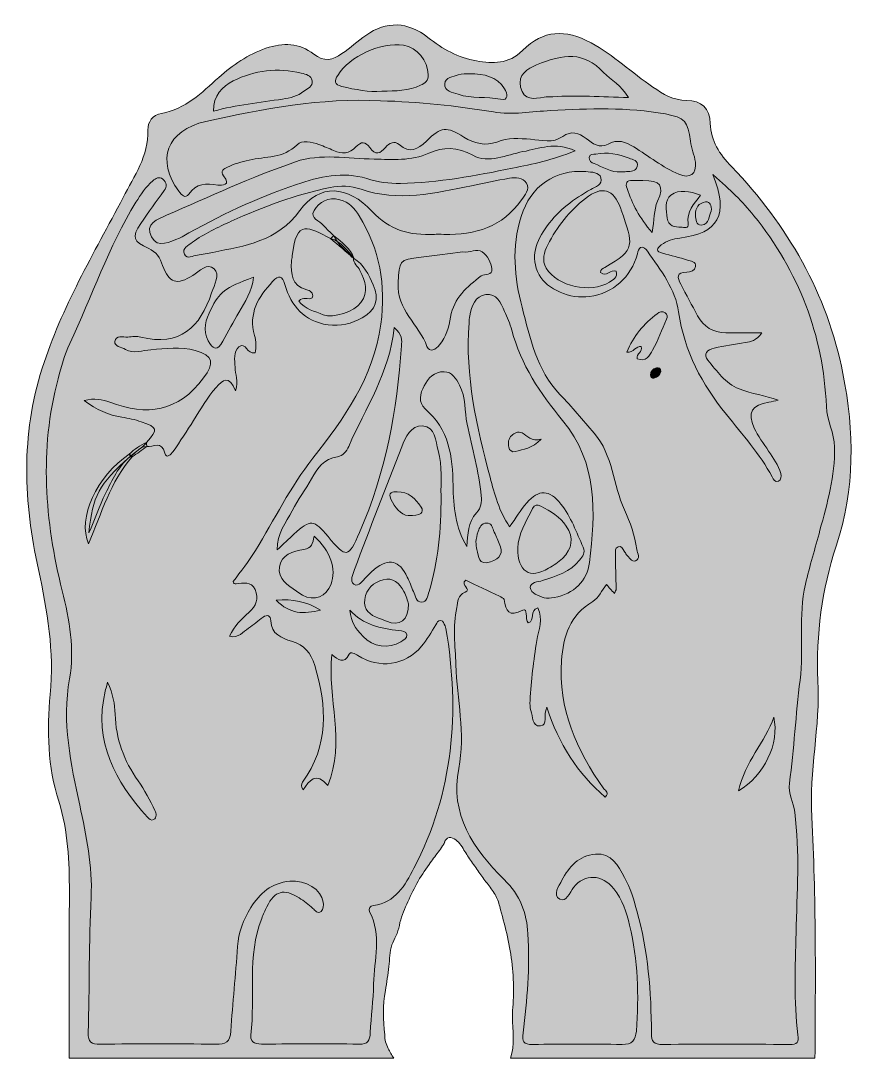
# Model space of a CAD drawing. Extents: x 609 to 1415, y -1380 to -378.
import ezdxf

# ---------------------------------------------------------------- set-up
doc = ezdxf.new("R2010")
doc.units = 0
doc.header["$MEASUREMENT"] = 0
doc.layers.add('katman 1', color=7, linetype='Continuous')

# ---------------------------------------------------------------- blocks, each defined once
blk = doc.blocks.new('block 2')
at = {"layer": 'katman 1', "true_color": 0x030303}
h = blk.add_hatch(color=18, dxfattribs=at)
h.dxf.hatch_style = 2
edge = h.paths.add_edge_path()
edge.add_spline(control_points=[(1403.1, -718.6), (1387.8, -641.1), (1349.7, -575.4), (1295.7, -518.8), (1283.8, -506.4), (1275.5, -494.1), (1275, -476.9), (1274.6, -462.3), (1266.4, -454.7), (1252.2, -454.7), (1239.3, -454.7), (1229.5, -448.7), (1219.5, -441.8), (1199.2, -428), (1181.4, -410.9), (1159.8, -399.1), (1134.9, -385.6), (1113.7, -386.6), (1093.7, -406.4), (1080, -420.1), (1065.2, -419.2), (1049.2, -416.5), (1031.5, -413.5), (1016.2, -405), (1002.3, -393.9), (983.2, -378.6), (962, -377.8), (942.4, -391.9), (934.6, -397.6), (927.2, -403.8), (919.3, -409.5), (910.4, -416), (902.2, -417.8), (892, -409.9), (878.3, -399.2), (862.3, -398.7), (845.9, -404.4), (828.5, -410.4), (813.7, -420.4), (800.3, -432.5), (783.8, -447.4), (768.2, -463.2), (745, -467.3), (736.5, -468.8), (731.6, -475.7), (731.8, -483.2), (732.5, -508.4), (718.7, -527.9), (707.9, -548.6), (679.7, -602.5), (648.5, -654.5), (629.8, -713.4), (609.1, -778.6), (611.8, -843), (626.1, -907.9), (634.9, -947.8), (641.4, -987.2), (637.5, -1028.5), (634.2, -1063.1), (635.2, -1098.5), (645.7, -1131.8), (654.9, -1160.8), (656, -1189.8), (656, -1219.4), (655.9, -1273), (655.9, -1326.5), (655.9, -1380), (655.9, -1380), (969.3, -1380), (969.3, -1380), (967.4, -1376.9), (965.5, -1373.8), (963.9, -1370.6), (961.8, -1366.4), (960.5, -1362), (960.7, -1357.4), (958.8, -1343.2), (958.8, -1328.7), (961.2, -1314.6), (962.5, -1306.9), (963.7, -1299.2), (964.6, -1291.4), (965.4, -1284.4), (965.1, -1277.2), (967.6, -1270.5), (968.7, -1267.6), (970.1, -1264.9), (971.4, -1262), (972.9, -1258.7), (973.9, -1255.3), (974.7, -1251.7), (975.5, -1248.1), (976.4, -1244.6), (977.7, -1241.1), (979, -1237.8), (980.4, -1234.5), (981.8, -1231.3), (984.7, -1224.5), (987.9, -1217.8), (991.5, -1211.3), (995, -1204.8), (999.3, -1198.8), (1003.5, -1192.8), (1006.3, -1188.7), (1009.2, -1184.8), (1012.3, -1180.8), (1013.7, -1178.9), (1015.2, -1177), (1016.5, -1174.9), (1017.1, -1174), (1017.8, -1172.8), (1018.2, -1171.7), (1018.3, -1171.6), (1018.3, -1171.5), (1018.3, -1171.4), (1018.5, -1171), (1018.5, -1170.6), (1018.6, -1170.2), (1018.6, -1169.6), (1019, -1169.3), (1019.4, -1169.2), (1019.6, -1169), (1019.7, -1168.8), (1019.8, -1168.6), (1023.4, -1164.4), (1028.9, -1168.4), (1031.8, -1171.4), (1033.5, -1173.2), (1035.1, -1175.2), (1036.3, -1177.4), (1038.4, -1181.3), (1041, -1184.9), (1043.5, -1188.6), (1046.2, -1192.4), (1048.7, -1196.3), (1051.4, -1200.1), (1053.9, -1203.8), (1056.7, -1207.3), (1059.4, -1210.8), (1062.1, -1214.4), (1064.8, -1218), (1067.1, -1221.8), (1069.3, -1225.4), (1070.6, -1229.4), (1071.6, -1233.4), (1073.8, -1242.1), (1076.4, -1250.7), (1078.4, -1259.5), (1080.5, -1268.4), (1082.1, -1277.3), (1083.2, -1286.3), (1084.3, -1295.5), (1084.9, -1304.7), (1084.9, -1313.9), (1084.9, -1318.5), (1084.8, -1323.2), (1084.5, -1327.8), (1084.3, -1331.8), (1083.9, -1335.8), (1084, -1339.8), (1084.1, -1352.9), (1086.6, -1367.4), (1081.9, -1380), (1081.9, -1380), (1376.1, -1380), (1376.1, -1380), (1376.6, -1302.3), (1377.3, -1224.6), (1373, -1146.9), (1370.5, -1102.9), (1381.2, -1059.3), (1379, -1015.2), (1376.9, -970.8), (1382.8, -927), (1396.6, -885.2), (1415, -829.8), (1414.1, -774.6), (1403.1, -718.6)], knot_values=[0, 0, 0, 0, 1, 1, 1, 2, 2, 2, 3, 3, 3, 4, 4, 4, 5, 5, 5, 6, 6, 6, 7, 7, 7, 8, 8, 8, 9, 9, 9, 10, 10, 10, 11, 11, 11, 12, 12, 12, 13, 13, 13, 14, 14, 14, 15, 15, 15, 16, 16, 16, 17, 17, 17, 18, 18, 18, 19, 19, 19, 20, 20, 20, 21, 21, 21, 22, 22, 22, 23, 23, 23, 24, 24, 24, 25, 25, 25, 26, 26, 26, 27, 27, 27, 28, 28, 28, 29, 29, 29, 30, 30, 30, 31, 31, 31, 32, 32, 32, 33, 33, 33, 34, 34, 34, 35, 35, 35, 36, 36, 36, 37, 37, 37, 38, 38, 38, 39, 39, 39, 40, 40, 40, 41, 41, 41, 42, 42, 42, 43, 43, 43, 44, 44, 44, 45, 45, 45, 46, 46, 46, 47, 47, 47, 48, 48, 48, 49, 49, 49, 50, 50, 50, 51, 51, 51, 52, 52, 52, 53, 53, 53, 54, 54, 54, 55, 55, 55, 56, 56, 56, 57, 57, 57, 58, 58, 58, 59, 59, 59, 59], degree=3, periodic=1)
at = {"layer": 'katman 1', "true_color": 0x9c7248}
h = blk.add_hatch(color=35, dxfattribs=at)
h.dxf.hatch_style = 2
edge = h.paths.add_edge_path()
edge.add_spline(control_points=[(957.8, -445.8), (945.2, -447.2), (932.2, -444.2), (919.2, -441.2), (911.5, -439.5), (912, -435.8), (915.2, -430.5), (926.3, -412.2), (957.3, -398), (978.7, -401.4), (991.9, -403.6), (1002.2, -416.2), (1002.6, -429.8), (1002.7, -435.5), (999.8, -438.1), (995.2, -440.1), (983.6, -445.2), (971.2, -445.8), (957.8, -445.8)], knot_values=[0, 0, 0, 0, 1, 1, 1, 2, 2, 2, 3, 3, 3, 4, 4, 4, 5, 5, 5, 6, 6, 6, 6], degree=3, periodic=1)
h = blk.add_hatch(color=35, dxfattribs=at)
h.dxf.hatch_style = 2
edge = h.paths.add_edge_path()
edge.add_spline(control_points=[(1195.9, -452), (1169.8, -451.2), (1146.4, -449.7), (1122.9, -451.2), (1120.1, -451.4), (1117.3, -451), (1114.6, -451.5), (1104.7, -453.5), (1094.8, -455), (1091.8, -442), (1088.9, -429.6), (1098.5, -424.1), (1107.2, -420.5), (1133.6, -409.6), (1152.3, -407.2), (1172, -427.8), (1179.2, -435.2), (1188.9, -440.1), (1195.9, -452)], knot_values=[0, 0, 0, 0, 1, 1, 1, 2, 2, 2, 3, 3, 3, 4, 4, 4, 5, 5, 5, 6, 6, 6, 6], degree=3, periodic=1)
h = blk.add_hatch(color=35, dxfattribs=at)
h.dxf.hatch_style = 2
edge = h.paths.add_edge_path()
edge.add_spline(control_points=[(795.2, -465.1), (794.9, -449.8), (803.6, -441.3), (814.2, -435.9), (835, -425.5), (857.2, -422.8), (880, -428.4), (884.6, -429.5), (889.6, -430.5), (890.5, -435.8), (891.4, -441.4), (886.1, -443.2), (882.6, -445.9), (876.5, -450.5), (869.3, -452.3), (862, -453.4), (839.9, -456.7), (817.6, -459), (795.2, -465.1)], knot_values=[0, 0, 0, 0, 1, 1, 1, 2, 2, 2, 3, 3, 3, 4, 4, 4, 5, 5, 5, 6, 6, 6, 6], degree=3, periodic=1)
h = blk.add_hatch(color=35, dxfattribs=at)
h.dxf.hatch_style = 2
edge = h.paths.add_edge_path()
edge.add_spline(control_points=[(1042.1, -428.9), (1056.9, -428.9), (1068.7, -431.8), (1076.3, -443.4), (1079.4, -448.2), (1080.3, -455.3), (1072.4, -453.6), (1058.8, -450.7), (1044.7, -453.2), (1031.4, -448.8), (1026, -447.1), (1018.1, -446), (1018.6, -438.6), (1019.1, -432.5), (1026.6, -431.7), (1031.6, -430), (1035.4, -428.7), (1039.7, -429.1), (1042.1, -428.9)], knot_values=[0, 0, 0, 0, 1, 1, 1, 2, 2, 2, 3, 3, 3, 4, 4, 4, 5, 5, 5, 6, 6, 6, 6], degree=3, periodic=1)
at = {"layer": 'katman 1', "true_color": 0xfdfdfd}
h = blk.add_hatch(color=7, dxfattribs=at)
h.dxf.hatch_style = 2
edge = h.paths.add_edge_path()
edge.add_spline(control_points=[(956.5, -455.1), (993.1, -456.1), (1029.4, -459.9), (1065.5, -465.9), (1084, -468.9), (1102.5, -465.5), (1120.9, -464.5), (1157.9, -462.5), (1194.9, -461.2), (1231.7, -467.8), (1250.4, -471.3), (1253.7, -474.9), (1255.8, -494.2), (1256.5, -501), (1259.8, -507.5), (1260.6, -514.3), (1262.1, -525.8), (1255.2, -530.7), (1244.7, -526.1), (1228.9, -519.3), (1215.5, -508.5), (1201, -499.6), (1193.1, -494.7), (1185.4, -491.9), (1176.4, -496.9), (1167.9, -501.6), (1161.4, -496.2), (1155.1, -491.5), (1147.8, -486.1), (1140.9, -483.6), (1132.5, -489.6), (1122.9, -496.3), (1111.9, -493.2), (1101.5, -492.3), (1090.4, -491.4), (1079.8, -490.6), (1068.8, -494.9), (1058, -499), (1047.1, -496.5), (1037, -490.2), (1020, -479.7), (1015.2, -480), (1000.8, -494), (992.4, -502.1), (985, -506.3), (974.6, -497.4), (970, -493.5), (965, -495.5), (961.3, -500.1), (956.4, -506.3), (951.5, -508.2), (946.2, -500.3), (942.2, -494.4), (937.8, -494.1), (932.7, -499.6), (926.6, -506.3), (919.2, -506.8), (911.2, -503.2), (906.6, -501.1), (901.9, -499.1), (897.1, -497.4), (890, -494.8), (880.9, -492.5), (875.9, -497.6), (862.6, -510.9), (845.3, -508.7), (829.6, -512.4), (822.3, -514.1), (815.2, -516.1), (808.6, -519.2), (805.8, -520.5), (801.1, -523), (805, -527.7), (812.6, -536.8), (803.4, -537.2), (799.4, -536.5), (788.1, -534.6), (778.8, -534.8), (771.3, -545.2), (767.9, -550), (764.6, -546.3), (761.7, -542.4), (739.8, -512.7), (749.6, -483.6), (787.8, -475), (843.1, -462.6), (899.1, -452.3), (956.5, -455.1)], knot_values=[0, 0, 0, 0, 1, 1, 1, 2, 2, 2, 3, 3, 3, 4, 4, 4, 5, 5, 5, 6, 6, 6, 7, 7, 7, 8, 8, 8, 9, 9, 9, 10, 10, 10, 11, 11, 11, 12, 12, 12, 13, 13, 13, 14, 14, 14, 15, 15, 15, 16, 16, 16, 17, 17, 17, 18, 18, 18, 19, 19, 19, 20, 20, 20, 21, 21, 21, 22, 22, 22, 23, 23, 23, 24, 24, 24, 25, 25, 25, 26, 26, 26, 27, 27, 27, 28, 28, 28, 29, 29, 29, 29], degree=3, periodic=1)
at = {"layer": 'katman 1', "true_color": 0x85bf30}
h = blk.add_hatch(color=65, dxfattribs=at)
h.dxf.hatch_style = 2
edge = h.paths.add_edge_path()
edge.add_spline(control_points=[(1144.4, -503.3), (1122.7, -512.5), (1103.3, -516.2), (1084, -520.2), (1048.3, -527.5), (1012.4, -534.2), (975.8, -534.9), (964.7, -535.1), (954.2, -533.7), (943.2, -530.2), (920.3, -523), (897.2, -528.6), (875.3, -536), (836.8, -549), (800.1, -566.2), (764.8, -586.5), (764, -586.9), (763.2, -587.5), (762.4, -587.8), (753, -590.8), (741.8, -598.4), (735.3, -586.5), (728.5, -574.1), (741.6, -569.2), (749.7, -565.7), (790.9, -547.7), (832, -528.8), (874.5, -514), (898.4, -505.7), (925, -511), (950.3, -511.4), (968.3, -511.7), (985.7, -513.5), (1003.2, -505.6), (1016.7, -499.5), (1030.8, -499.6), (1045.6, -507.7), (1061.2, -516.2), (1078, -507.2), (1094.1, -504.2), (1109.8, -501.2), (1125.2, -494.6), (1144.4, -503.3)], knot_values=[0, 0, 0, 0, 1, 1, 1, 2, 2, 2, 3, 3, 3, 4, 4, 4, 5, 5, 5, 6, 6, 6, 7, 7, 7, 8, 8, 8, 9, 9, 9, 10, 10, 10, 11, 11, 11, 12, 12, 12, 13, 13, 13, 14, 14, 14, 14], degree=3, periodic=1)
at = {"layer": 'katman 1', "true_color": 0x8cb545}
h = blk.add_hatch(color=65, dxfattribs=at)
h.dxf.hatch_style = 2
edge = h.paths.add_edge_path()
edge.add_spline(control_points=[(1188.7, -523.8), (1179.1, -524.4), (1171.3, -519), (1162.8, -515.8), (1160.4, -514.9), (1157.7, -512.9), (1158, -509.8), (1158.4, -505.9), (1162, -506.9), (1164.5, -506.5), (1175.6, -504.5), (1186.4, -506.3), (1196.7, -510.6), (1200.1, -512), (1205.7, -512.7), (1204.4, -518.5), (1203.2, -523.7), (1198.2, -523), (1194.2, -523.5), (1192.4, -523.8), (1190.6, -523.7), (1188.7, -523.8)], knot_values=[0, 0, 0, 0, 1, 1, 1, 2, 2, 2, 3, 3, 3, 4, 4, 4, 5, 5, 5, 6, 6, 6, 7, 7, 7, 7], degree=3, periodic=1)
at = {"layer": 'katman 1', "true_color": 0x9c7248}
h = blk.add_hatch(color=35, dxfattribs=at)
h.dxf.hatch_style = 2
edge = h.paths.add_edge_path()
edge.add_spline(control_points=[(730.8, -789), (737, -789.9), (745.2, -783), (748.2, -795.5), (749.6, -801.5), (754.4, -796.4), (756.2, -793.9), (763, -784.1), (769.6, -774), (776, -763.9), (782.9, -753), (789.3, -741.7), (797.8, -731.9), (804.1, -724.7), (810.1, -719.6), (816.6, -735.2), (819.1, -725.6), (816.3, -719), (816.1, -712.5), (815.8, -705.6), (814, -697.6), (819.8, -692.9), (826.6, -687.3), (827.6, -700.5), (835.3, -698.6), (836.5, -693.3), (836.4, -687.4), (834.8, -681.8), (828.6, -660.3), (838.7, -644.5), (852.3, -629.7), (858.5, -623), (861.6, -624), (864.1, -632.6), (870.4, -653.5), (882.6, -668.1), (905.8, -671.5), (917.9, -673.2), (928.7, -670.3), (938.9, -664.7), (951.9, -657.5), (955.6, -646.5), (949.5, -633), (945, -623.2), (940.5, -613.1), (930.5, -607.1), (930, -606.7), (929.4, -606.4), (928.8, -606.1), (923, -599.2), (915.2, -594), (911.3, -585.4), (908.1, -582.1), (904.5, -579.1), (901.6, -575.5), (898, -571), (887.7, -568.9), (892.3, -561.2), (897.3, -552.7), (906, -547.7), (917.2, -550.7), (925.9, -553), (931.6, -559.1), (935.9, -566.2), (955.7, -598.5), (962, -632.8), (956.8, -671), (949.8, -722.3), (921.6, -761.7), (891.2, -800.3), (869.4, -828), (854, -859.6), (835.8, -889.5), (829.4, -900), (821.4, -909.7), (814.3, -919.5), (814.3, -921.8), (815.8, -921.8), (817.1, -921.7), (823.9, -921.1), (831.5, -918.9), (835.3, -927.2), (839.4, -936), (836.3, -943.1), (829.3, -949.4), (822.3, -955.8), (815.1, -962.3), (810.8, -972.4), (819.5, -974.5), (823.7, -968), (829, -964.6), (834, -961.5), (838.3, -957.1), (843.2, -953.8), (847.1, -951.2), (850.3, -951.9), (850.5, -957.5), (851, -970.3), (861.1, -974.3), (870.7, -977.1), (883.1, -980.9), (889.2, -988.2), (893, -1000.7), (904.9, -1040.1), (906.7, -1078), (881.3, -1113.3), (880, -1115.2), (879.5, -1117.6), (881.8, -1120.7), (887.7, -1111.8), (894.1, -1102.9), (905.6, -1116.5), (923, -1074.3), (904.9, -1032.6), (909.5, -990.1), (915.6, -994.8), (921.3, -999.7), (926.1, -989.8), (927.5, -987), (931.8, -989), (934.7, -990.9), (955.3, -1004.1), (980.1, -1000.8), (996.2, -982), (1001.6, -975.8), (1005.3, -968.2), (1009.9, -961.3), (1011.1, -959.5), (1011.8, -956.8), (1014.8, -957.1), (1017.7, -957.5), (1017.7, -960.3), (1018.8, -962.2), (1019.3, -963), (1019.5, -963.9), (1019.7, -964.8), (1033.3, -1045.3), (1027.1, -1123.2), (988.6, -1196.5), (980.2, -1212.6), (971.1, -1229.8), (949.6, -1232.6), (946.7, -1233), (944.2, -1235.2), (946, -1238.6), (957.9, -1261.2), (950.3, -1284.9), (949.8, -1308.2), (949.5, -1323.9), (947.3, -1339.6), (946.6, -1355.3), (946.3, -1363), (944.6, -1366.6), (935.6, -1366.4), (905, -1365.8), (874.4, -1366.2), (843.9, -1366.3), (837.5, -1366.3), (830.5, -1366.4), (831.4, -1357.7), (835.6, -1320.2), (827.5, -1281.5), (841.8, -1245), (843.3, -1241.1), (844.8, -1237.2), (846.7, -1233.6), (854.8, -1218.1), (863, -1215.8), (877.9, -1225.1), (882.6, -1227.9), (886.7, -1231.7), (891.1, -1235.2), (893.5, -1237.1), (895.5, -1241), (899.1, -1238.2), (901.8, -1236.1), (901.5, -1232.3), (901.1, -1229.1), (899.7, -1217.1), (884.2, -1207.7), (868.8, -1209), (851.5, -1210.5), (839.7, -1220.7), (831.2, -1234.5), (824.2, -1245.9), (819.3, -1258.2), (818.4, -1272.2), (816.7, -1299.4), (813.7, -1326.6), (812, -1353.8), (811.3, -1364.3), (806.9, -1366.6), (797.1, -1366.5), (760, -1365.9), (723, -1366), (685.9, -1366.4), (677.3, -1366.5), (673.9, -1364.9), (674.2, -1355.1), (675.5, -1311.6), (674.8, -1268), (677, -1224.5), (678.6, -1194.3), (672.4, -1165.1), (666, -1135.5), (657.4, -1095.7), (648.6, -1055.4), (656.2, -1013.4), (661.3, -985.2), (656.1, -956.6), (649.1, -928.4), (632.4, -860.7), (626.8, -792.3), (645.1, -723.8), (648.1, -712.2), (651.2, -700.4), (656.3, -689.6), (678.1, -644.3), (693.5, -596), (720.3, -553.1), (725, -545.6), (729.8, -538.3), (736.5, -532.5), (739.4, -530), (742.6, -527.8), (746.4, -530.9), (750.2, -534.1), (750.5, -537.8), (747.5, -541.9), (740, -552.4), (732.2, -562.7), (725.1, -573.5), (716.1, -587.2), (717.5, -591.1), (732.6, -597.7), (739.9, -600.9), (743.5, -606.8), (746.1, -614.2), (752, -631.2), (760, -633.5), (775.2, -623.8), (781.5, -619.7), (789.4, -611.3), (795.8, -617.3), (801.9, -623), (796, -632.6), (793.4, -640.5), (782.4, -674), (762.8, -692.8), (725, -683.3), (721.1, -682.3), (716.7, -682.9), (712.5, -683.3), (707.9, -683.7), (700.7, -681.2), (699.8, -687.5), (699.2, -692.1), (706.2, -693.1), (710.1, -695.2), (718.3, -699.6), (726.6, -696.3), (734.7, -695.6), (749, -694.4), (763.4, -692.4), (777.5, -696.4), (795.3, -701.4), (796.3, -708.4), (785.7, -722.8), (761.4, -755.7), (730.8, -759.9), (695, -746.2), (687.9, -743.5), (680.4, -742.3), (670.3, -744.5), (682.3, -753.9), (694, -758.7), (706.6, -760.7), (713.1, -761.7), (719.3, -763), (725.4, -765.2), (741.5, -770.8), (741.9, -772.2), (730.5, -785.1), (726.3, -790.9), (719.7, -794), (714.6, -798.8), (684.5, -825.6), (678.4, -836.8), (674.9, -872.3), (680.9, -859.9), (684.7, -846.5), (691, -834.3), (697.5, -821.6), (702.9, -808.1), (714.7, -799), (720, -795.5), (723.5, -789.2), (730.8, -789)], knot_values=[0, 0, 0, 0, 1, 1, 1, 2, 2, 2, 3, 3, 3, 4, 4, 4, 5, 5, 5, 6, 6, 6, 7, 7, 7, 8, 8, 8, 9, 9, 9, 10, 10, 10, 11, 11, 11, 12, 12, 12, 13, 13, 13, 14, 14, 14, 15, 15, 15, 16, 16, 16, 17, 17, 17, 18, 18, 18, 19, 19, 19, 20, 20, 20, 21, 21, 21, 22, 22, 22, 23, 23, 23, 24, 24, 24, 25, 25, 25, 26, 26, 26, 27, 27, 27, 28, 28, 28, 29, 29, 29, 30, 30, 30, 31, 31, 31, 32, 32, 32, 33, 33, 33, 34, 34, 34, 35, 35, 35, 36, 36, 36, 37, 37, 37, 38, 38, 38, 39, 39, 39, 40, 40, 40, 41, 41, 41, 42, 42, 42, 43, 43, 43, 44, 44, 44, 45, 45, 45, 46, 46, 46, 47, 47, 47, 48, 48, 48, 49, 49, 49, 50, 50, 50, 51, 51, 51, 52, 52, 52, 53, 53, 53, 54, 54, 54, 55, 55, 55, 56, 56, 56, 57, 57, 57, 58, 58, 58, 59, 59, 59, 60, 60, 60, 61, 61, 61, 62, 62, 62, 63, 63, 63, 64, 64, 64, 65, 65, 65, 66, 66, 66, 67, 67, 67, 68, 68, 68, 69, 69, 69, 70, 70, 70, 71, 71, 71, 72, 72, 72, 73, 73, 73, 74, 74, 74, 75, 75, 75, 76, 76, 76, 77, 77, 77, 78, 78, 78, 79, 79, 79, 80, 80, 80, 81, 81, 81, 82, 82, 82, 83, 83, 83, 84, 84, 84, 85, 85, 85, 86, 86, 86, 87, 87, 87, 88, 88, 88, 89, 89, 89, 90, 90, 90, 91, 91, 91, 92, 92, 92, 93, 93, 93, 94, 94, 94, 95, 95, 95, 96, 96, 96, 97, 97, 97, 98, 98, 98, 99, 99, 99, 99], degree=3, periodic=1)
at = {"layer": 'katman 1', "true_color": 0xfcfcfc}
h = blk.add_hatch(color=7, dxfattribs=at)
h.dxf.hatch_style = 2
edge = h.paths.add_edge_path()
edge.add_spline(control_points=[(1008.8, -584.1), (984.1, -585.4), (965.2, -579.9), (948.5, -562.1), (924.5, -536.4), (897.8, -534.9), (878.5, -561.2), (856.4, -591.1), (825.9, -595.2), (794.6, -601.5), (789.7, -602.5), (784.7, -603.7), (779.6, -604.1), (775.4, -604.4), (769.8, -608.9), (767.2, -603.4), (764.4, -597.4), (771.1, -594.5), (774.8, -591.8), (786.4, -583.4), (799.4, -577.3), (812.4, -571.4), (843.2, -557.7), (874.5, -545.5), (907.8, -539), (917.9, -537), (927.6, -537), (937.7, -540.5), (973.6, -552.9), (1009, -544.4), (1044.3, -537.1), (1056.6, -534.6), (1068.8, -532), (1081.1, -529.9), (1087.1, -528.8), (1093.9, -528.9), (1097.4, -534.7), (1101, -540.9), (1096, -546), (1092.6, -550.9), (1074.4, -577), (1048, -584.9), (1017.8, -584.1), (1014.1, -584), (1010.4, -584.1), (1008.8, -584.1)], knot_values=[0, 0, 0, 0, 1, 1, 1, 2, 2, 2, 3, 3, 3, 4, 4, 4, 5, 5, 5, 6, 6, 6, 7, 7, 7, 8, 8, 8, 9, 9, 9, 10, 10, 10, 11, 11, 11, 12, 12, 12, 13, 13, 13, 14, 14, 14, 15, 15, 15, 15], degree=3, periodic=1)
at = {"layer": 'katman 1', "true_color": 0x9c7248}
h = blk.add_hatch(color=35, dxfattribs=at)
h.dxf.hatch_style = 2
edge = h.paths.add_edge_path()
edge.add_spline(control_points=[(1340.4, -744.4), (1327.9, -739.7), (1315.1, -738.1), (1302.9, -733.4), (1289, -728.1), (1281.6, -716), (1272.7, -705.7), (1267.6, -700), (1272.2, -695.3), (1278.7, -694), (1288.7, -691.9), (1298.7, -690.3), (1308.8, -688.7), (1314.1, -687.8), (1319.5, -687.2), (1324.7, -679.1), (1311.5, -679.1), (1300.7, -679.2), (1289.9, -679.1), (1277.7, -679), (1268.7, -673.5), (1262.8, -662.8), (1257.3, -652.7), (1251.8, -642.5), (1246.4, -632.3), (1243, -625.9), (1242.2, -620.7), (1252.2, -620.6), (1256, -620.6), (1260.2, -619.5), (1260.8, -615.2), (1261.4, -610), (1256.1, -610), (1253, -609), (1245.2, -606.4), (1237.1, -604.5), (1229, -602.4), (1222.3, -600.6), (1223, -597.6), (1227.7, -594.3), (1233, -590.4), (1239, -588.5), (1245.7, -587.7), (1283, -583), (1293.2, -565.5), (1277.5, -526.3), (1286.8, -534.8), (1293.4, -540.4), (1299.5, -546.5), (1305.6, -552.8), (1311.6, -559.3), (1317.1, -566.1), (1360.4, -620), (1384.3, -681.4), (1387.1, -750.5), (1387.7, -764.2), (1394.8, -775.9), (1395.1, -789.7), (1395.7, -817.6), (1388, -843.7), (1380.9, -870), (1376.3, -887.4), (1371, -904.6), (1366.9, -922.1), (1359.7, -952.6), (1365.7, -983.9), (1361.7, -1014.7), (1357.5, -1047.8), (1355.9, -1081.1), (1351.5, -1114.2), (1350.1, -1124.7), (1355.3, -1132.8), (1356.5, -1142.2), (1361.6, -1181.1), (1358.7, -1220), (1357.8, -1258.9), (1357, -1291.8), (1355.5, -1324.6), (1359.7, -1357.4), (1360.6, -1364.5), (1359.3, -1366.8), (1351.4, -1366.7), (1310.7, -1366.3), (1269.9, -1366.2), (1229.1, -1366.7), (1220.4, -1366.8), (1218.1, -1364.1), (1218.1, -1355.9), (1218.1, -1315.9), (1214.9, -1276.4), (1204.1, -1237.7), (1201, -1226.5), (1197.8, -1215.4), (1192.2, -1205.3), (1186, -1194.1), (1179.7, -1181.3), (1164, -1182.8), (1148.3, -1184.2), (1138.3, -1195), (1131.7, -1208.1), (1129, -1213.5), (1122.2, -1222.3), (1129.7, -1226.4), (1135.8, -1229.8), (1139.2, -1220), (1143, -1215), (1153.4, -1201.5), (1170.6, -1202.1), (1181.9, -1216.3), (1190.1, -1226.7), (1194.1, -1239.2), (1197.1, -1251.6), (1205.1, -1285.2), (1206.3, -1319.4), (1203.6, -1353.8), (1202.9, -1362.3), (1199.8, -1366.9), (1189.8, -1366.7), (1161.1, -1366.1), (1132.3, -1366.1), (1103.6, -1366.7), (1094.3, -1366.9), (1093.2, -1363.8), (1094.2, -1355.5), (1098.2, -1323.8), (1100.9, -1292), (1098.9, -1259.9), (1097.7, -1239.4), (1091.5, -1222.5), (1075.8, -1207.3), (1046.2, -1178.4), (1023.3, -1143.6), (1032, -1100.2), (1038.9, -1065.8), (1030.2, -1033.3), (1029.3, -999.9), (1028.8, -981.4), (1025.9, -963), (1030.2, -944.6), (1031.4, -939), (1030.8, -932.9), (1038.2, -929.9), (1045.3, -927), (1033.1, -922.9), (1038.8, -918.2), (1049.3, -923.2), (1060.4, -928.4), (1071.5, -933.7), (1073.1, -934.5), (1075.5, -935.6), (1075.8, -936.9), (1077.7, -948), (1080.2, -954.4), (1094, -947.1), (1099, -944.5), (1095.8, -955.4), (1099.2, -959.4), (1106.4, -957.4), (1099.9, -947.1), (1108.6, -945), (1113.6, -955.6), (1109.2, -966.4), (1107.5, -976.6), (1104.2, -995.8), (1102.1, -1015.1), (1100.9, -1034.5), (1100.8, -1037.7), (1100.7, -1041.2), (1101.8, -1044.1), (1103.9, -1049.7), (1102.2, -1059.7), (1110.9, -1058.9), (1118.5, -1058.1), (1113.6, -1048.8), (1117, -1041), (1129, -1076), (1146.4, -1105.1), (1173.6, -1127.7), (1178.1, -1123.4), (1173.7, -1121.8), (1172.1, -1119.6), (1145.7, -1082.5), (1128, -1042.4), (1131.3, -995.8), (1133, -972.8), (1139.4, -951.6), (1161.7, -938.7), (1167.2, -935.5), (1170.2, -928.2), (1174.7, -922.4), (1177.2, -925.2), (1179.6, -927.8), (1182.4, -930.9), (1183.2, -928.9), (1184.1, -927.7), (1184.1, -926.6), (1183.9, -915.4), (1183.5, -904.3), (1183.4, -893.2), (1183.4, -890.6), (1182.7, -887.1), (1185.9, -885.9), (1189.4, -884.5), (1190.3, -888.1), (1191.9, -890.1), (1192.8, -891.2), (1193.2, -892.7), (1194.2, -893.6), (1196.9, -895.8), (1198.9, -901), (1202.7, -899.5), (1207.8, -897.4), (1204.7, -892.4), (1204.1, -888.5), (1202.1, -875.1), (1197.7, -862.3), (1192.1, -850.3), (1181, -826.1), (1181.2, -797.4), (1162.9, -776.2), (1152, -763.6), (1141.3, -750.7), (1129.8, -738.8), (1107.1, -715.2), (1101, -684.3), (1093.3, -654.6), (1085.7, -625.9), (1083, -596.4), (1092.3, -566.9), (1101.5, -537.5), (1124.8, -521.2), (1154.9, -523.5), (1160.5, -524), (1167.6, -524.1), (1169.4, -529.4), (1171.5, -536), (1164, -538.1), (1159.5, -540.8), (1143.5, -550.1), (1128.5, -560.2), (1117.5, -575.9), (1106.9, -590.9), (1100.4, -605.8), (1109.7, -623.3), (1117.3, -637.4), (1139.9, -646.8), (1158.2, -644.2), (1181.1, -641), (1198.6, -625.4), (1204.7, -602.9), (1205.3, -600.7), (1205.9, -597.6), (1207.5, -596.9), (1210.4, -595.5), (1212.7, -598.4), (1214.2, -600.5), (1227.3, -618.5), (1241.4, -637.5), (1244.4, -659), (1249.8, -697.5), (1267, -728.9), (1290.5, -758.1), (1306.1, -777.6), (1322.8, -796.2), (1334.7, -818.4), (1335.9, -820.7), (1337.4, -824.1), (1340.8, -822.5), (1343.6, -821.3), (1343.7, -817.8), (1343, -815.2), (1341, -807), (1335.8, -800.3), (1331.3, -793.4), (1326.5, -786), (1321, -779.1), (1317.4, -771.2), (1310.6, -756.4), (1315.4, -748.7), (1331.4, -746.3), (1334.4, -745.8), (1337.4, -745), (1340.4, -744.4)], knot_values=[0, 0, 0, 0, 1, 1, 1, 2, 2, 2, 3, 3, 3, 4, 4, 4, 5, 5, 5, 6, 6, 6, 7, 7, 7, 8, 8, 8, 9, 9, 9, 10, 10, 10, 11, 11, 11, 12, 12, 12, 13, 13, 13, 14, 14, 14, 15, 15, 15, 16, 16, 16, 17, 17, 17, 18, 18, 18, 19, 19, 19, 20, 20, 20, 21, 21, 21, 22, 22, 22, 23, 23, 23, 24, 24, 24, 25, 25, 25, 26, 26, 26, 27, 27, 27, 28, 28, 28, 29, 29, 29, 30, 30, 30, 31, 31, 31, 32, 32, 32, 33, 33, 33, 34, 34, 34, 35, 35, 35, 36, 36, 36, 37, 37, 37, 38, 38, 38, 39, 39, 39, 40, 40, 40, 41, 41, 41, 42, 42, 42, 43, 43, 43, 44, 44, 44, 45, 45, 45, 46, 46, 46, 47, 47, 47, 48, 48, 48, 49, 49, 49, 50, 50, 50, 51, 51, 51, 52, 52, 52, 53, 53, 53, 54, 54, 54, 55, 55, 55, 56, 56, 56, 57, 57, 57, 58, 58, 58, 59, 59, 59, 60, 60, 60, 61, 61, 61, 62, 62, 62, 63, 63, 63, 64, 64, 64, 65, 65, 65, 66, 66, 66, 67, 67, 67, 68, 68, 68, 69, 69, 69, 70, 70, 70, 71, 71, 71, 72, 72, 72, 73, 73, 73, 74, 74, 74, 75, 75, 75, 76, 76, 76, 77, 77, 77, 78, 78, 78, 79, 79, 79, 80, 80, 80, 81, 81, 81, 82, 82, 82, 83, 83, 83, 84, 84, 84, 85, 85, 85, 86, 86, 86, 87, 87, 87, 88, 88, 88, 89, 89, 89, 90, 90, 90, 91, 91, 91, 92, 92, 92, 93, 93, 93, 94, 94, 94, 94], degree=3, periodic=1)
at = {"layer": 'katman 1', "true_color": 0xfff4d3}
h = blk.add_hatch(color=7, dxfattribs=at)
h.dxf.hatch_style = 2
edge = h.paths.add_edge_path()
edge.add_spline(control_points=[(1184.2, -619.8), (1185.5, -625.6), (1181.5, -627.9), (1177.5, -630.3), (1159.6, -641.4), (1127.4, -634.5), (1116.6, -616.8), (1112.1, -609.3), (1114.3, -601.2), (1118, -594.2), (1127, -576.8), (1138.9, -561.4), (1154.4, -549.4), (1170.8, -536.7), (1181.3, -540.2), (1188.6, -559.4), (1188.7, -559.9), (1188.9, -560.3), (1189, -560.7), (1200.4, -594), (1203.7, -598.8), (1173.1, -616.1), (1171.5, -617), (1168.7, -617.8), (1169.1, -621), (1174.5, -626), (1178.8, -617.1), (1184.2, -619.8)], knot_values=[0, 0, 0, 0, 1, 1, 1, 2, 2, 2, 3, 3, 3, 4, 4, 4, 5, 5, 5, 6, 6, 6, 7, 7, 7, 8, 8, 8, 9, 9, 9, 9], degree=3, periodic=1)
at = {"layer": 'katman 1', "true_color": 0xf6f6f5}
h = blk.add_hatch(color=7, dxfattribs=at)
h.dxf.hatch_style = 2
edge = h.paths.add_edge_path()
edge.add_spline(control_points=[(1219, -582.2), (1206.3, -568.4), (1199.8, -554.5), (1194.6, -539.9), (1192.9, -535), (1193.8, -531.7), (1200.1, -532), (1203.3, -532.2), (1206.6, -532), (1209.8, -532.1), (1226.9, -532.3), (1230.8, -536.8), (1224.1, -552), (1220.2, -561), (1221.1, -570), (1219, -582.2)], knot_values=[0, 0, 0, 0, 1, 1, 1, 2, 2, 2, 3, 3, 3, 4, 4, 4, 5, 5, 5, 5], degree=3, periodic=1)
at = {"layer": 'katman 1', "true_color": 0xf7f7f7}
h = blk.add_hatch(color=7, dxfattribs=at)
h.dxf.hatch_style = 2
edge = h.paths.add_edge_path()
edge.add_spline(control_points=[(1265.6, -546.2), (1259.3, -554.9), (1252, -562.3), (1253.7, -573.6), (1254.5, -579), (1249.6, -577.2), (1246.9, -577.2), (1240.5, -577.2), (1234.4, -576.2), (1233.4, -568.4), (1232.5, -560.7), (1230.4, -551.2), (1237, -546.2), (1245.1, -540.1), (1255.2, -542.6), (1265.6, -546.2)], knot_values=[0, 0, 0, 0, 1, 1, 1, 2, 2, 2, 3, 3, 3, 4, 4, 4, 5, 5, 5, 5], degree=3, periodic=1)
at = {"layer": 'katman 1', "true_color": 0xe7e7e7}
h = blk.add_hatch(color=254, dxfattribs=at)
h.dxf.hatch_style = 2
edge = h.paths.add_edge_path()
edge.add_spline(control_points=[(1276, -561.6), (1273.1, -565.7), (1274.8, -574.7), (1266.3, -575.1), (1261.4, -575.3), (1260.8, -569.8), (1260.6, -565.6), (1260.5, -558.7), (1263.7, -553.6), (1270.5, -552.8), (1274.7, -552.3), (1276.4, -556.3), (1276, -561.6)], knot_values=[0, 0, 0, 0, 1, 1, 1, 2, 2, 2, 3, 3, 3, 4, 4, 4, 4], degree=3, periodic=1)
at = {"layer": 'katman 1', "true_color": 0xfff4d3}
h = blk.add_hatch(color=7, dxfattribs=at)
h.dxf.hatch_style = 2
edge = h.paths.add_edge_path()
edge.add_spline(control_points=[(930.5, -607.1), (930, -612.3), (934.7, -615), (936.6, -619), (941.9, -629.4), (945.3, -639.6), (937.6, -650.1), (931.3, -658.6), (910.9, -665.6), (901.2, -661.7), (893, -658.5), (883.7, -656.4), (877.6, -648.7), (881.4, -643.4), (886.8, -648.1), (890.6, -645.4), (892.4, -640.4), (888.1, -638.3), (885.2, -637.6), (870.2, -633.8), (870.2, -622.2), (870.4, -610.4), (870.4, -608.6), (871.1, -606.8), (871.3, -605), (874.8, -568.7), (887.4, -577.2), (908.3, -588.2), (919, -591), (924.4, -600), (931, -607.6), (931, -607.6), (930.5, -607.1), (930.5, -607.1)], knot_values=[0, 0, 0, 0, 1, 1, 1, 2, 2, 2, 3, 3, 3, 4, 4, 4, 5, 5, 5, 6, 6, 6, 7, 7, 7, 8, 8, 8, 9, 9, 9, 10, 10, 10, 11, 11, 11, 11], degree=3, periodic=1)
at = {"layer": 'katman 1', "true_color": 0x3e3e3e}
h = blk.add_hatch(color=250, dxfattribs=at)
h.dxf.hatch_style = 2
edge = h.paths.add_edge_path()
edge.add_spline(control_points=[(931, -607.6), (923.4, -601.1), (915.9, -594.7), (908.3, -588.2), (909.3, -587.3), (910.3, -586.3), (911.3, -585.4), (918.8, -592), (927.8, -597.2), (931, -607.6)], knot_values=[0, 0, 0, 0, 1, 1, 1, 2, 2, 2, 3, 3, 3, 3], degree=3, periodic=1)
at = {"layer": 'katman 1', "true_color": 0x9c7248}
h = blk.add_hatch(color=35, dxfattribs=at)
h.dxf.hatch_style = 2
edge = h.paths.add_edge_path()
edge.add_spline(control_points=[(1035.8, -601), (1043.1, -602.1), (1049.5, -597.4), (1054.8, -601.1), (1060.1, -604.8), (1063.3, -611.3), (1064.1, -617.5), (1064.9, -624.1), (1057.1, -621.8), (1053.8, -624.3), (1040.1, -634.6), (1027.3, -645.6), (1024.2, -664), (1022.6, -673.7), (1019.7, -683), (1013.6, -690.9), (1010.3, -695.1), (1003.8, -698.9), (1001.4, -692.4), (993.7, -671.3), (971.8, -657.1), (973.5, -631.2), (974.9, -609.3), (973.8, -608.9), (995.9, -606.2), (1009.6, -604.5), (1023.4, -602.6), (1035.8, -601)], knot_values=[0, 0, 0, 0, 1, 1, 1, 2, 2, 2, 3, 3, 3, 4, 4, 4, 5, 5, 5, 6, 6, 6, 7, 7, 7, 8, 8, 8, 9, 9, 9, 9], degree=3, periodic=1)
h = blk.add_hatch(color=35, dxfattribs=at)
h.dxf.hatch_style = 2
edge = h.paths.add_edge_path()
edge.add_spline(control_points=[(833.9, -625.5), (832.3, -639.4), (825.6, -649.3), (819.8, -659.5), (814.6, -668.7), (809, -677.7), (804.3, -687.2), (799.1, -698), (794.2, -694.3), (790.1, -687.1), (784.2, -676.7), (787.9, -666.3), (792.6, -656.7), (800.9, -639.7), (806.1, -635.9), (833.9, -625.5)], knot_values=[0, 0, 0, 0, 1, 1, 1, 2, 2, 2, 3, 3, 3, 4, 4, 4, 5, 5, 5, 5], degree=3, periodic=1)
h = blk.add_hatch(color=35, dxfattribs=at)
h.dxf.hatch_style = 2
edge = h.paths.add_edge_path()
edge.add_spline(control_points=[(1081.2, -866.6), (1070.9, -851.5), (1066.7, -835), (1062.3, -818.7), (1049.2, -769.9), (1038.1, -720.8), (1042, -669.7), (1042.2, -667.4), (1042.3, -665.1), (1042.7, -662.8), (1044.5, -653.4), (1047.7, -643.5), (1058.3, -642.2), (1068.7, -640.9), (1072.8, -650.3), (1076.3, -658.5), (1078.8, -664.4), (1081.6, -670.4), (1083.3, -676.6), (1092.1, -710), (1110.8, -738), (1132.4, -763.9), (1166.7, -805.2), (1164.1, -853), (1158.3, -901), (1156.1, -919), (1143.3, -931.4), (1124.2, -934.9), (1121.1, -935.5), (1117.5, -936.2), (1114.7, -935.2), (1109.1, -933.4), (1101.5, -931.1), (1101.1, -925.2), (1100.7, -920.2), (1108.6, -919.9), (1113.1, -918.5), (1126.4, -914.2), (1139.7, -910.4), (1148.8, -898.7), (1151.6, -895), (1154.8, -891.7), (1152.3, -886.3), (1145.7, -872.1), (1140.6, -857.1), (1130.7, -844.6), (1119.6, -830.6), (1109.5, -830), (1097.7, -843.6), (1091.8, -850.4), (1087.1, -858.3), (1081.2, -866.6)], knot_values=[0, 0, 0, 0, 1, 1, 1, 2, 2, 2, 3, 3, 3, 4, 4, 4, 5, 5, 5, 6, 6, 6, 7, 7, 7, 8, 8, 8, 9, 9, 9, 10, 10, 10, 11, 11, 11, 12, 12, 12, 13, 13, 13, 14, 14, 14, 15, 15, 15, 16, 16, 16, 17, 17, 17, 17], degree=3, periodic=1)
at = {"layer": 'katman 1', "true_color": 0x0b0b0b}
h = blk.add_hatch(color=28, dxfattribs=at)
h.dxf.hatch_style = 2
edge = h.paths.add_edge_path()
edge.add_spline(control_points=[(1204.5, -704.2), (1203.1, -699.2), (1209.9, -697.7), (1208.4, -692.4), (1203.1, -691.7), (1201.1, -698.5), (1194.4, -697.9), (1200.8, -682.3), (1210.9, -670.4), (1223.8, -660.8), (1225.8, -659.3), (1228.7, -658), (1231.4, -660), (1233.7, -661.6), (1233.7, -663.6), (1232.7, -666), (1228.2, -676.1), (1224.5, -686.5), (1219.2, -696.1), (1216.5, -701.1), (1212.8, -707.9), (1204.5, -704.2)], knot_values=[0, 0, 0, 0, 1, 1, 1, 2, 2, 2, 3, 3, 3, 4, 4, 4, 5, 5, 5, 6, 6, 6, 7, 7, 7, 7], degree=3, periodic=1)
at = {"layer": 'katman 1', "true_color": 0x9c7248}
h = blk.add_hatch(color=35, dxfattribs=at)
h.dxf.hatch_style = 2
edge = h.paths.add_edge_path()
edge.add_spline(control_points=[(969.6, -674.1), (977.6, -680.7), (977.2, -686.7), (976.8, -691.8), (972.6, -753.9), (961.4, -814.6), (936.3, -872), (925.3, -897.1), (923.4, -897.1), (905.9, -876.1), (892, -859.4), (889, -859.1), (872.9, -873.7), (867.9, -878.3), (863, -883), (856.6, -889), (856.5, -872.9), (865.3, -862.5), (871.2, -851.1), (876.7, -840.4), (884, -830.7), (889.8, -820.2), (895.6, -809.8), (901.9, -800.8), (915.1, -798.9), (920, -798.1), (923.5, -793.9), (925.8, -788.9), (942.1, -752), (965.3, -717.8), (969.6, -674.1)], knot_values=[0, 0, 0, 0, 1, 1, 1, 2, 2, 2, 3, 3, 3, 4, 4, 4, 5, 5, 5, 6, 6, 6, 7, 7, 7, 8, 8, 8, 9, 9, 9, 10, 10, 10, 10], degree=3, periodic=1)
h = blk.add_hatch(color=35, dxfattribs=at)
h.dxf.hatch_style = 2
edge = h.paths.add_edge_path()
edge.add_spline(control_points=[(1039.8, -885.5), (1028.9, -867.1), (1026.9, -846.9), (1026.6, -826.7), (1026.2, -798.6), (1022.9, -772.3), (999.5, -752.6), (992.6, -746.7), (995, -737.5), (998.6, -730.5), (1002.4, -723), (1008.5, -716.6), (1017.9, -716.8), (1025.8, -717.1), (1029.3, -723.3), (1032.7, -729.7), (1039.1, -741.6), (1037.5, -755), (1040.2, -767.5), (1045.1, -790.5), (1051.5, -813.3), (1053.8, -836.8), (1054.4, -842.8), (1054, -848.1), (1049.1, -853.2), (1040.7, -862.1), (1040.9, -874), (1039.8, -885.5)], knot_values=[0, 0, 0, 0, 1, 1, 1, 2, 2, 2, 3, 3, 3, 4, 4, 4, 5, 5, 5, 6, 6, 6, 7, 7, 7, 8, 8, 8, 9, 9, 9, 9], degree=3, periodic=1)
at = {"layer": 'katman 1', "true_color": 0x484848}
h = blk.add_hatch(color=251, dxfattribs=at)
h.dxf.hatch_style = 2
edge = h.paths.add_edge_path()
edge.add_spline(control_points=[(1220.6, -722.9), (1218.3, -723.4), (1217.2, -722.2), (1217.3, -720), (1217.4, -716.4), (1219.5, -714), (1222.9, -713.1), (1225.3, -712.5), (1227.6, -713.5), (1227.2, -716.6), (1226.6, -720.1), (1224, -722), (1220.6, -722.9)], knot_values=[0, 0, 0, 0, 1, 1, 1, 2, 2, 2, 3, 3, 3, 4, 4, 4, 4], degree=3, periodic=1)
at = {"layer": 'katman 1', "true_color": 0x9c7248}
h = blk.add_hatch(color=35, dxfattribs=at)
h.dxf.hatch_style = 2
edge = h.paths.add_edge_path()
edge.add_spline(control_points=[(1015, -836.4), (1015.2, -870.1), (1012, -899.9), (1003.4, -929), (1002.1, -933.4), (1001.4, -939.5), (996.1, -939.5), (990.9, -939.6), (990.2, -933.2), (988.3, -929.1), (986.2, -924.5), (984.6, -919.7), (982.4, -915.2), (974.2, -898.6), (965.3, -896.5), (950.7, -907.6), (947.7, -909.9), (945.5, -913), (942.6, -915.3), (939, -918.2), (935.9, -925.4), (930.9, -922.1), (926.5, -919.2), (929.8, -912.3), (931.4, -908), (946.3, -868.3), (961.3, -828.7), (977.1, -789.4), (980.8, -780.5), (985.4, -768.3), (997.2, -769.1), (1009.9, -770), (1009.5, -783.7), (1012.2, -792.9), (1016.7, -808.2), (1014.4, -824.2), (1015, -836.4)], knot_values=[0, 0, 0, 0, 1, 1, 1, 2, 2, 2, 3, 3, 3, 4, 4, 4, 5, 5, 5, 6, 6, 6, 7, 7, 7, 8, 8, 8, 9, 9, 9, 10, 10, 10, 11, 11, 11, 12, 12, 12, 12], degree=3, periodic=1)
at = {"layer": 'katman 1', "true_color": 0x141414}
h = blk.add_hatch(color=250, dxfattribs=at)
h.dxf.hatch_style = 2
edge = h.paths.add_edge_path()
edge.add_spline(control_points=[(1111.7, -781.9), (1103.2, -791), (1094.4, -791.7), (1086.6, -794), (1083.5, -794.9), (1081, -792.8), (1080.4, -789.8), (1079.6, -785.7), (1079.8, -781.3), (1083.3, -778.3), (1086, -776), (1089, -773.9), (1093.2, -776), (1098.4, -778.5), (1101.9, -784.6), (1111.7, -781.9)], knot_values=[0, 0, 0, 0, 1, 1, 1, 2, 2, 2, 3, 3, 3, 4, 4, 4, 5, 5, 5, 5], degree=3, periodic=1)
at = {"layer": 'katman 1', "true_color": 0x444444}
h = blk.add_hatch(color=250, dxfattribs=at)
h.dxf.hatch_style = 2
edge = h.paths.add_edge_path()
edge.add_spline(control_points=[(730.8, -789), (726.1, -792.4), (721.4, -795.8), (716.7, -799.1), (715.4, -798.6), (714.5, -797.8), (713.9, -796.5), (718.6, -791.5), (724.4, -788.1), (730.5, -785.1), (730.6, -786.4), (730.7, -787.7), (730.8, -789)], knot_values=[0, 0, 0, 0, 1, 1, 1, 2, 2, 2, 3, 3, 3, 4, 4, 4, 4], degree=3, periodic=1)
at = {"layer": 'katman 1', "true_color": 0x0a0a0a}
h = blk.add_hatch(color=28, dxfattribs=at)
h.dxf.hatch_style = 2
edge = h.paths.add_edge_path()
edge.add_spline(control_points=[(713.9, -796.5), (714.8, -797.4), (715.7, -798.3), (716.6, -799.1), (695.6, -823.2), (687, -853.7), (674.6, -883), (663.3, -858.5), (682.6, -817.2), (713.9, -796.5)], knot_values=[0, 0, 0, 0, 1, 1, 1, 2, 2, 2, 3, 3, 3, 3], degree=3, periodic=1)
at = {"layer": 'katman 1', "true_color": 0x0b0b0b}
h = blk.add_hatch(color=28, dxfattribs=at)
h.dxf.hatch_style = 2
edge = h.paths.add_edge_path()
edge.add_spline(control_points=[(983.2, -855.8), (976.2, -855), (970.4, -848.3), (966.4, -839.8), (963.7, -833.8), (968.1, -832.6), (972.6, -832.7), (983.3, -832.8), (990.5, -839.2), (995.7, -847.5), (999.1, -852.9), (995.4, -856), (983.2, -855.8)], knot_values=[0, 0, 0, 0, 1, 1, 1, 2, 2, 2, 3, 3, 3, 4, 4, 4, 4], degree=3, periodic=1)
at = {"layer": 'katman 1', "true_color": 0xfff4d3}
h = blk.add_hatch(color=7, dxfattribs=at)
h.dxf.hatch_style = 2
edge = h.paths.add_edge_path()
edge.add_spline(control_points=[(1089.1, -887.1), (1089.5, -873.9), (1097.1, -861.6), (1103.4, -848.9), (1105.4, -844.9), (1107.9, -845.2), (1111.3, -846.7), (1121, -851.3), (1129.9, -857), (1135.9, -866.1), (1143.5, -877.3), (1141.7, -887.9), (1132.2, -897.1), (1128.3, -900.8), (1123.6, -904), (1118.9, -906.7), (1100.6, -917.4), (1089, -910.3), (1089.1, -887.1)], knot_values=[0, 0, 0, 0, 1, 1, 1, 2, 2, 2, 3, 3, 3, 4, 4, 4, 5, 5, 5, 6, 6, 6, 6], degree=3, periodic=1)
h = blk.add_hatch(color=7, dxfattribs=at)
h.dxf.hatch_style = 2
edge = h.paths.add_edge_path()
edge.add_spline(control_points=[(1048.5, -881.1), (1049.1, -878.2), (1049.5, -874.5), (1050.8, -871.1), (1052.2, -867.4), (1053.7, -863.2), (1058.9, -863), (1064.1, -862.8), (1064.3, -867.1), (1065.7, -870.2), (1067.6, -874.4), (1069.4, -878.6), (1071.2, -882.8), (1075.3, -891.9), (1072.4, -897.2), (1062.8, -900.4), (1050.8, -904.3), (1051.4, -895.4), (1049.6, -888.6), (1049, -886.4), (1048.9, -884.1), (1048.5, -881.1)], knot_values=[0, 0, 0, 0, 1, 1, 1, 2, 2, 2, 3, 3, 3, 4, 4, 4, 5, 5, 5, 6, 6, 6, 7, 7, 7, 7], degree=3, periodic=1)
h = blk.add_hatch(color=7, dxfattribs=at)
h.dxf.hatch_style = 2
edge = h.paths.add_edge_path()
edge.add_spline(control_points=[(892.3, -875.8), (908.4, -889.8), (914.1, -907.5), (908.7, -922), (904.3, -934.2), (892.3, -938.9), (881.1, -932.7), (879.1, -931.5), (877.3, -930.2), (875.4, -928.9), (867.1, -923), (857.1, -917), (858.8, -905.5), (860.6, -893.3), (872, -890), (882.6, -888.5), (889.6, -887.5), (891.3, -882.8), (892.3, -875.8)], knot_values=[0, 0, 0, 0, 1, 1, 1, 2, 2, 2, 3, 3, 3, 4, 4, 4, 5, 5, 5, 6, 6, 6, 6], degree=3, periodic=1)
h = blk.add_hatch(color=7, dxfattribs=at)
h.dxf.hatch_style = 2
edge = h.paths.add_edge_path()
edge.add_spline(control_points=[(983.5, -941), (983.7, -957.2), (974.9, -963.2), (962.4, -957.9), (959.9, -956.8), (957.3, -955.8), (954.7, -954.9), (946.4, -951.6), (939.9, -947.2), (941.3, -936.7), (942.8, -926.1), (949.9, -920.3), (959.1, -917.7), (968.7, -915), (974.8, -921.6), (979.1, -929), (981.6, -933.3), (982.6, -938.4), (983.5, -941)], knot_values=[0, 0, 0, 0, 1, 1, 1, 2, 2, 2, 3, 3, 3, 4, 4, 4, 5, 5, 5, 6, 6, 6, 6], degree=3, periodic=1)
at = {"layer": 'katman 1', "true_color": 0x9c7248}
h = blk.add_hatch(color=35, dxfattribs=at)
h.dxf.hatch_style = 2
edge = h.paths.add_edge_path()
edge.add_spline(control_points=[(898.7, -947), (882.2, -951.3), (869.2, -951), (855.7, -937.6), (871.9, -936.3), (884.6, -938.5), (898.7, -947)], knot_values=[0, 0, 0, 0, 1, 1, 1, 2, 2, 2, 2], degree=3, periodic=1)
h = blk.add_hatch(color=35, dxfattribs=at)
h.dxf.hatch_style = 2
edge = h.paths.add_edge_path()
edge.add_spline(control_points=[(926.9, -947.2), (939.8, -961.3), (956.5, -965.2), (974.3, -966.7), (977.4, -966.9), (981.5, -967.5), (982, -970.9), (982.5, -974.3), (978.7, -976), (976, -977.7), (964.5, -984.7), (949.2, -982.6), (939.7, -972.7), (930.9, -963.5), (928.7, -959.5), (926.9, -947.2)], knot_values=[0, 0, 0, 0, 1, 1, 1, 2, 2, 2, 3, 3, 3, 4, 4, 4, 5, 5, 5, 5], degree=3, periodic=1)
at = {"layer": 'katman 1', "true_color": 0x080808}
h = blk.add_hatch(color=18, dxfattribs=at)
h.dxf.hatch_style = 2
edge = h.paths.add_edge_path()
edge.add_spline(control_points=[(692.9, -1016.6), (698.2, -1028.5), (699.9, -1037.9), (700.2, -1047.6), (700.9, -1071.4), (708.6, -1092.5), (722.4, -1112), (728.8, -1120.9), (733.7, -1131), (738.7, -1140.8), (739.9, -1143.3), (740.9, -1147.4), (737.3, -1149.5), (734.8, -1151), (733, -1148.7), (731.5, -1147.1), (700.2, -1112.4), (679.1, -1074.3), (690.7, -1025.3), (691.1, -1023.5), (691.6, -1021.8), (692.9, -1016.6)], knot_values=[0, 0, 0, 0, 1, 1, 1, 2, 2, 2, 3, 3, 3, 4, 4, 4, 5, 5, 5, 6, 6, 6, 7, 7, 7, 7], degree=3, periodic=1)
at = {"layer": 'katman 1', "true_color": 0x0e0e0e}
h = blk.add_hatch(color=28, dxfattribs=at)
h.dxf.hatch_style = 2
edge = h.paths.add_edge_path()
edge.add_spline(control_points=[(1336.3, -1050.4), (1342.2, -1075.7), (1326.9, -1107.5), (1302.1, -1121.7), (1308.6, -1093.6), (1327.9, -1074.6), (1336.3, -1050.4)], knot_values=[0, 0, 0, 0, 1, 1, 1, 2, 2, 2, 2], degree=3, periodic=1)
at = {"layer": 'katman 1', "lineweight": 0}
for points, knots in [([(1403.1, -718.6), (1387.8, -641.1), (1349.7, -575.4), (1295.7, -518.8), (1283.8, -506.4), (1275.5, -494.1), (1275, -476.9), (1274.6, -462.3), (1266.4, -454.7), (1252.2, -454.7), (1239.3, -454.7), (1229.5, -448.7), (1219.5, -441.8), (1199.2, -428), (1181.4, -410.9), (1159.8, -399.1), (1134.9, -385.6), (1113.7, -386.6), (1093.7, -406.4), (1080, -420.1), (1065.2, -419.2), (1049.2, -416.5), (1031.5, -413.5), (1016.2, -405), (1002.3, -393.9), (983.2, -378.6), (962, -377.8), (942.4, -391.9), (934.6, -397.6), (927.2, -403.8), (919.3, -409.5), (910.4, -416), (902.2, -417.8), (892, -409.9), (878.3, -399.2), (862.3, -398.7), (845.9, -404.4), (828.5, -410.4), (813.7, -420.4), (800.3, -432.5), (783.8, -447.4), (768.2, -463.2), (745, -467.3), (736.5, -468.8), (731.6, -475.7), (731.8, -483.2), (732.5, -508.4), (718.7, -527.9), (707.9, -548.6), (679.7, -602.5), (648.5, -654.5), (629.8, -713.4), (609.1, -778.6), (611.8, -843), (626.1, -907.9), (634.9, -947.8), (641.4, -987.2), (637.5, -1028.5), (634.2, -1063.1), (635.2, -1098.5), (645.7, -1131.8), (654.9, -1160.8), (656, -1189.8), (656, -1219.4), (655.9, -1273), (655.9, -1326.5), (655.9, -1380), (655.9, -1380), (969.3, -1380), (969.3, -1380), (967.4, -1376.9), (965.5, -1373.8), (963.9, -1370.6), (961.8, -1366.4), (960.5, -1362), (960.7, -1357.4), (958.8, -1343.2), (958.8, -1328.7), (961.2, -1314.6), (962.5, -1306.9), (963.7, -1299.2), (964.6, -1291.4), (965.4, -1284.4), (965.1, -1277.2), (967.6, -1270.5), (968.7, -1267.6), (970.1, -1264.9), (971.4, -1262), (972.9, -1258.7), (973.9, -1255.3), (974.7, -1251.7), (975.5, -1248.1), (976.4, -1244.6), (977.7, -1241.1), (979, -1237.8), (980.4, -1234.5), (981.8, -1231.3), (984.7, -1224.5), (987.9, -1217.8), (991.5, -1211.3), (995, -1204.8), (999.3, -1198.8), (1003.5, -1192.8), (1006.3, -1188.7), (1009.2, -1184.8), (1012.3, -1180.8), (1013.7, -1178.9), (1015.2, -1177), (1016.5, -1174.9), (1017.1, -1174), (1017.8, -1172.8), (1018.2, -1171.7), (1018.3, -1171.6), (1018.3, -1171.5), (1018.3, -1171.4), (1018.5, -1171), (1018.5, -1170.6), (1018.6, -1170.2), (1018.6, -1169.6), (1019, -1169.3), (1019.4, -1169.2), (1019.6, -1169), (1019.7, -1168.8), (1019.8, -1168.6), (1023.4, -1164.4), (1028.9, -1168.4), (1031.8, -1171.4), (1033.5, -1173.2), (1035.1, -1175.2), (1036.3, -1177.4), (1038.4, -1181.3), (1041, -1184.9), (1043.5, -1188.6), (1046.2, -1192.4), (1048.7, -1196.3), (1051.4, -1200.1), (1053.9, -1203.8), (1056.7, -1207.3), (1059.4, -1210.8), (1062.1, -1214.4), (1064.8, -1218), (1067.1, -1221.8), (1069.3, -1225.4), (1070.6, -1229.4), (1071.6, -1233.4), (1073.8, -1242.1), (1076.4, -1250.7), (1078.4, -1259.5), (1080.5, -1268.4), (1082.1, -1277.3), (1083.2, -1286.3), (1084.3, -1295.5), (1084.9, -1304.7), (1084.9, -1313.9), (1084.9, -1318.5), (1084.8, -1323.2), (1084.5, -1327.8), (1084.3, -1331.8), (1083.9, -1335.8), (1084, -1339.8), (1084.1, -1352.9), (1086.6, -1367.4), (1081.9, -1380), (1081.9, -1380), (1376.1, -1380), (1376.1, -1380), (1376.6, -1302.3), (1377.3, -1224.6), (1373, -1146.9), (1370.5, -1102.9), (1381.2, -1059.3), (1379, -1015.2), (1376.9, -970.8), (1382.8, -927), (1396.6, -885.2), (1415, -829.8), (1414.1, -774.6), (1403.1, -718.6)], [0, 0, 0, 0, 1, 1, 1, 2, 2, 2, 3, 3, 3, 4, 4, 4, 5, 5, 5, 6, 6, 6, 7, 7, 7, 8, 8, 8, 9, 9, 9, 10, 10, 10, 11, 11, 11, 12, 12, 12, 13, 13, 13, 14, 14, 14, 15, 15, 15, 16, 16, 16, 17, 17, 17, 18, 18, 18, 19, 19, 19, 20, 20, 20, 21, 21, 21, 22, 22, 22, 23, 23, 23, 24, 24, 24, 25, 25, 25, 26, 26, 26, 27, 27, 27, 28, 28, 28, 29, 29, 29, 30, 30, 30, 31, 31, 31, 32, 32, 32, 33, 33, 33, 34, 34, 34, 35, 35, 35, 36, 36, 36, 37, 37, 37, 38, 38, 38, 39, 39, 39, 40, 40, 40, 41, 41, 41, 42, 42, 42, 43, 43, 43, 44, 44, 44, 45, 45, 45, 46, 46, 46, 47, 47, 47, 48, 48, 48, 49, 49, 49, 50, 50, 50, 51, 51, 51, 52, 52, 52, 53, 53, 53, 54, 54, 54, 55, 55, 55, 56, 56, 56, 57, 57, 57, 58, 58, 58, 59, 59, 59, 59]), ([(957.8, -445.8), (945.2, -447.2), (932.2, -444.2), (919.2, -441.2), (911.5, -439.5), (912, -435.8), (915.2, -430.5), (926.3, -412.2), (957.3, -398), (978.7, -401.4), (991.9, -403.6), (1002.2, -416.2), (1002.6, -429.8), (1002.7, -435.5), (999.8, -438.1), (995.2, -440.1), (983.6, -445.2), (971.2, -445.8), (957.8, -445.8)], [0, 0, 0, 0, 1, 1, 1, 2, 2, 2, 3, 3, 3, 4, 4, 4, 5, 5, 5, 6, 6, 6, 6]), ([(1195.9, -452), (1169.8, -451.2), (1146.4, -449.7), (1122.9, -451.2), (1120.1, -451.4), (1117.3, -451), (1114.6, -451.5), (1104.7, -453.5), (1094.8, -455), (1091.8, -442), (1088.9, -429.6), (1098.5, -424.1), (1107.2, -420.5), (1133.6, -409.6), (1152.3, -407.2), (1172, -427.8), (1179.2, -435.2), (1188.9, -440.1), (1195.9, -452)], [0, 0, 0, 0, 1, 1, 1, 2, 2, 2, 3, 3, 3, 4, 4, 4, 5, 5, 5, 6, 6, 6, 6]), ([(795.2, -465.1), (794.9, -449.8), (803.6, -441.3), (814.2, -435.9), (835, -425.5), (857.2, -422.8), (880, -428.4), (884.6, -429.5), (889.6, -430.5), (890.5, -435.8), (891.4, -441.4), (886.1, -443.2), (882.6, -445.9), (876.5, -450.5), (869.3, -452.3), (862, -453.4), (839.9, -456.7), (817.6, -459), (795.2, -465.1)], [0, 0, 0, 0, 1, 1, 1, 2, 2, 2, 3, 3, 3, 4, 4, 4, 5, 5, 5, 6, 6, 6, 6]), ([(1042.1, -428.9), (1056.9, -428.9), (1068.7, -431.8), (1076.3, -443.4), (1079.4, -448.2), (1080.3, -455.3), (1072.4, -453.6), (1058.8, -450.7), (1044.7, -453.2), (1031.4, -448.8), (1026, -447.1), (1018.1, -446), (1018.6, -438.6), (1019.1, -432.5), (1026.6, -431.7), (1031.6, -430), (1035.4, -428.7), (1039.7, -429.1), (1042.1, -428.9)], [0, 0, 0, 0, 1, 1, 1, 2, 2, 2, 3, 3, 3, 4, 4, 4, 5, 5, 5, 6, 6, 6, 6]), ([(956.5, -455.1), (993.1, -456.1), (1029.4, -459.9), (1065.5, -465.9), (1084, -468.9), (1102.5, -465.5), (1120.9, -464.5), (1157.9, -462.5), (1194.9, -461.2), (1231.7, -467.8), (1250.4, -471.3), (1253.7, -474.9), (1255.8, -494.2), (1256.5, -501), (1259.8, -507.5), (1260.6, -514.3), (1262.1, -525.8), (1255.2, -530.7), (1244.7, -526.1), (1228.9, -519.3), (1215.5, -508.5), (1201, -499.6), (1193.1, -494.7), (1185.4, -491.9), (1176.4, -496.9), (1167.9, -501.6), (1161.4, -496.2), (1155.1, -491.5), (1147.8, -486.1), (1140.9, -483.6), (1132.5, -489.6), (1122.9, -496.3), (1111.9, -493.2), (1101.5, -492.3), (1090.4, -491.4), (1079.8, -490.6), (1068.8, -494.9), (1058, -499), (1047.1, -496.5), (1037, -490.2), (1020, -479.7), (1015.2, -480), (1000.8, -494), (992.4, -502.1), (985, -506.3), (974.6, -497.4), (970, -493.5), (965, -495.5), (961.3, -500.1), (956.4, -506.3), (951.5, -508.2), (946.2, -500.3), (942.2, -494.4), (937.8, -494.1), (932.7, -499.6), (926.6, -506.3), (919.2, -506.8), (911.2, -503.2), (906.6, -501.1), (901.9, -499.1), (897.1, -497.4), (890, -494.8), (880.9, -492.5), (875.9, -497.6), (862.6, -510.9), (845.3, -508.7), (829.6, -512.4), (822.3, -514.1), (815.2, -516.1), (808.6, -519.2), (805.8, -520.5), (801.1, -523), (805, -527.7), (812.6, -536.8), (803.4, -537.2), (799.4, -536.5), (788.1, -534.6), (778.8, -534.8), (771.3, -545.2), (767.9, -550), (764.6, -546.3), (761.7, -542.4), (739.8, -512.7), (749.6, -483.6), (787.8, -475), (843.1, -462.6), (899.1, -452.3), (956.5, -455.1)], [0, 0, 0, 0, 1, 1, 1, 2, 2, 2, 3, 3, 3, 4, 4, 4, 5, 5, 5, 6, 6, 6, 7, 7, 7, 8, 8, 8, 9, 9, 9, 10, 10, 10, 11, 11, 11, 12, 12, 12, 13, 13, 13, 14, 14, 14, 15, 15, 15, 16, 16, 16, 17, 17, 17, 18, 18, 18, 19, 19, 19, 20, 20, 20, 21, 21, 21, 22, 22, 22, 23, 23, 23, 24, 24, 24, 25, 25, 25, 26, 26, 26, 27, 27, 27, 28, 28, 28, 29, 29, 29, 29]), ([(1144.4, -503.3), (1122.7, -512.5), (1103.3, -516.2), (1084, -520.2), (1048.3, -527.5), (1012.4, -534.2), (975.8, -534.9), (964.7, -535.1), (954.2, -533.7), (943.2, -530.2), (920.3, -523), (897.2, -528.6), (875.3, -536), (836.8, -549), (800.1, -566.2), (764.8, -586.5), (764, -586.9), (763.2, -587.5), (762.4, -587.8), (753, -590.8), (741.8, -598.4), (735.3, -586.5), (728.5, -574.1), (741.6, -569.2), (749.7, -565.7), (790.9, -547.7), (832, -528.8), (874.5, -514), (898.4, -505.7), (925, -511), (950.3, -511.4), (968.3, -511.7), (985.7, -513.5), (1003.2, -505.6), (1016.7, -499.5), (1030.8, -499.6), (1045.6, -507.7), (1061.2, -516.2), (1078, -507.2), (1094.1, -504.2), (1109.8, -501.2), (1125.2, -494.6), (1144.4, -503.3)], [0, 0, 0, 0, 1, 1, 1, 2, 2, 2, 3, 3, 3, 4, 4, 4, 5, 5, 5, 6, 6, 6, 7, 7, 7, 8, 8, 8, 9, 9, 9, 10, 10, 10, 11, 11, 11, 12, 12, 12, 13, 13, 13, 14, 14, 14, 14]), ([(1188.7, -523.8), (1179.1, -524.4), (1171.3, -519), (1162.8, -515.8), (1160.4, -514.9), (1157.7, -512.9), (1158, -509.8), (1158.4, -505.9), (1162, -506.9), (1164.5, -506.5), (1175.6, -504.5), (1186.4, -506.3), (1196.7, -510.6), (1200.1, -512), (1205.7, -512.7), (1204.4, -518.5), (1203.2, -523.7), (1198.2, -523), (1194.2, -523.5), (1192.4, -523.8), (1190.6, -523.7), (1188.7, -523.8)], [0, 0, 0, 0, 1, 1, 1, 2, 2, 2, 3, 3, 3, 4, 4, 4, 5, 5, 5, 6, 6, 6, 7, 7, 7, 7]), ([(730.8, -789), (737, -789.9), (745.2, -783), (748.2, -795.5), (749.6, -801.5), (754.4, -796.4), (756.2, -793.9), (763, -784.1), (769.6, -774), (776, -763.9), (782.9, -753), (789.3, -741.7), (797.8, -731.9), (804.1, -724.7), (810.1, -719.6), (816.6, -735.2), (819.1, -725.6), (816.3, -719), (816.1, -712.5), (815.8, -705.6), (814, -697.6), (819.8, -692.9), (826.6, -687.3), (827.6, -700.5), (835.3, -698.6), (836.5, -693.3), (836.4, -687.4), (834.8, -681.8), (828.6, -660.3), (838.7, -644.5), (852.3, -629.7), (858.5, -623), (861.6, -624), (864.1, -632.6), (870.4, -653.5), (882.6, -668.1), (905.8, -671.5), (917.9, -673.2), (928.7, -670.3), (938.9, -664.7), (951.9, -657.5), (955.6, -646.5), (949.5, -633), (945, -623.2), (940.5, -613.1), (930.5, -607.1), (930, -606.7), (929.4, -606.4), (928.8, -606.1), (923, -599.2), (915.2, -594), (911.3, -585.4), (908.1, -582.1), (904.5, -579.1), (901.6, -575.5), (898, -571), (887.7, -568.9), (892.3, -561.2), (897.3, -552.7), (906, -547.7), (917.2, -550.7), (925.9, -553), (931.6, -559.1), (935.9, -566.2), (955.7, -598.5), (962, -632.8), (956.8, -671), (949.8, -722.3), (921.6, -761.7), (891.2, -800.3), (869.4, -828), (854, -859.6), (835.8, -889.5), (829.4, -900), (821.4, -909.7), (814.3, -919.5), (814.3, -921.8), (815.8, -921.8), (817.1, -921.7), (823.9, -921.1), (831.5, -918.9), (835.3, -927.2), (839.4, -936), (836.3, -943.1), (829.3, -949.4), (822.3, -955.8), (815.1, -962.3), (810.8, -972.4), (819.5, -974.5), (823.7, -968), (829, -964.6), (834, -961.5), (838.3, -957.1), (843.2, -953.8), (847.1, -951.2), (850.3, -951.9), (850.5, -957.5), (851, -970.3), (861.1, -974.3), (870.7, -977.1), (883.1, -980.9), (889.2, -988.2), (893, -1000.7), (904.9, -1040.1), (906.7, -1078), (881.3, -1113.3), (880, -1115.2), (879.5, -1117.6), (881.8, -1120.7), (887.7, -1111.8), (894.1, -1102.9), (905.6, -1116.5), (923, -1074.3), (904.9, -1032.6), (909.5, -990.1), (915.6, -994.8), (921.3, -999.7), (926.1, -989.8), (927.5, -987), (931.8, -989), (934.7, -990.9), (955.3, -1004.1), (980.1, -1000.8), (996.2, -982), (1001.6, -975.8), (1005.3, -968.2), (1009.9, -961.3), (1011.1, -959.5), (1011.8, -956.8), (1014.8, -957.1), (1017.7, -957.5), (1017.7, -960.3), (1018.8, -962.2), (1019.3, -963), (1019.5, -963.9), (1019.7, -964.8), (1033.3, -1045.3), (1027.1, -1123.2), (988.6, -1196.5), (980.2, -1212.6), (971.1, -1229.8), (949.6, -1232.6), (946.7, -1233), (944.2, -1235.2), (946, -1238.6), (957.9, -1261.2), (950.3, -1284.9), (949.8, -1308.2), (949.5, -1323.9), (947.3, -1339.6), (946.6, -1355.3), (946.3, -1363), (944.6, -1366.6), (935.6, -1366.4), (905, -1365.8), (874.4, -1366.2), (843.9, -1366.3), (837.5, -1366.3), (830.5, -1366.4), (831.4, -1357.7), (835.6, -1320.2), (827.5, -1281.5), (841.8, -1245), (843.3, -1241.1), (844.8, -1237.2), (846.7, -1233.6), (854.8, -1218.1), (863, -1215.8), (877.9, -1225.1), (882.6, -1227.9), (886.7, -1231.7), (891.1, -1235.2), (893.5, -1237.1), (895.5, -1241), (899.1, -1238.2), (901.8, -1236.1), (901.5, -1232.3), (901.1, -1229.1), (899.7, -1217.1), (884.2, -1207.7), (868.8, -1209), (851.5, -1210.5), (839.7, -1220.7), (831.2, -1234.5), (824.2, -1245.9), (819.3, -1258.2), (818.4, -1272.2), (816.7, -1299.4), (813.7, -1326.6), (812, -1353.8), (811.3, -1364.3), (806.9, -1366.6), (797.1, -1366.5), (760, -1365.9), (723, -1366), (685.9, -1366.4), (677.3, -1366.5), (673.9, -1364.9), (674.2, -1355.1), (675.5, -1311.6), (674.8, -1268), (677, -1224.5), (678.6, -1194.3), (672.4, -1165.1), (666, -1135.5), (657.4, -1095.7), (648.6, -1055.4), (656.2, -1013.4), (661.3, -985.2), (656.1, -956.6), (649.1, -928.4), (632.4, -860.7), (626.8, -792.3), (645.1, -723.8), (648.1, -712.2), (651.2, -700.4), (656.3, -689.6), (678.1, -644.3), (693.5, -596), (720.3, -553.1), (725, -545.6), (729.8, -538.3), (736.5, -532.5), (739.4, -530), (742.6, -527.8), (746.4, -530.9), (750.2, -534.1), (750.5, -537.8), (747.5, -541.9), (740, -552.4), (732.2, -562.7), (725.1, -573.5), (716.1, -587.2), (717.5, -591.1), (732.6, -597.7), (739.9, -600.9), (743.5, -606.8), (746.1, -614.2), (752, -631.2), (760, -633.5), (775.2, -623.8), (781.5, -619.7), (789.4, -611.3), (795.8, -617.3), (801.9, -623), (796, -632.6), (793.4, -640.5), (782.4, -674), (762.8, -692.8), (725, -683.3), (721.1, -682.3), (716.7, -682.9), (712.5, -683.3), (707.9, -683.7), (700.7, -681.2), (699.8, -687.5), (699.2, -692.1), (706.2, -693.1), (710.1, -695.2), (718.3, -699.6), (726.6, -696.3), (734.7, -695.6), (749, -694.4), (763.4, -692.4), (777.5, -696.4), (795.3, -701.4), (796.3, -708.4), (785.7, -722.8), (761.4, -755.7), (730.8, -759.9), (695, -746.2), (687.9, -743.5), (680.4, -742.3), (670.3, -744.5), (682.3, -753.9), (694, -758.7), (706.6, -760.7), (713.1, -761.7), (719.3, -763), (725.4, -765.2), (741.5, -770.8), (741.9, -772.2), (730.5, -785.1), (726.3, -790.9), (719.7, -794), (714.6, -798.8), (684.5, -825.6), (678.4, -836.8), (674.9, -872.3), (680.9, -859.9), (684.7, -846.5), (691, -834.3), (697.5, -821.6), (702.9, -808.1), (714.7, -799), (720, -795.5), (723.5, -789.2), (730.8, -789)], [0, 0, 0, 0, 1, 1, 1, 2, 2, 2, 3, 3, 3, 4, 4, 4, 5, 5, 5, 6, 6, 6, 7, 7, 7, 8, 8, 8, 9, 9, 9, 10, 10, 10, 11, 11, 11, 12, 12, 12, 13, 13, 13, 14, 14, 14, 15, 15, 15, 16, 16, 16, 17, 17, 17, 18, 18, 18, 19, 19, 19, 20, 20, 20, 21, 21, 21, 22, 22, 22, 23, 23, 23, 24, 24, 24, 25, 25, 25, 26, 26, 26, 27, 27, 27, 28, 28, 28, 29, 29, 29, 30, 30, 30, 31, 31, 31, 32, 32, 32, 33, 33, 33, 34, 34, 34, 35, 35, 35, 36, 36, 36, 37, 37, 37, 38, 38, 38, 39, 39, 39, 40, 40, 40, 41, 41, 41, 42, 42, 42, 43, 43, 43, 44, 44, 44, 45, 45, 45, 46, 46, 46, 47, 47, 47, 48, 48, 48, 49, 49, 49, 50, 50, 50, 51, 51, 51, 52, 52, 52, 53, 53, 53, 54, 54, 54, 55, 55, 55, 56, 56, 56, 57, 57, 57, 58, 58, 58, 59, 59, 59, 60, 60, 60, 61, 61, 61, 62, 62, 62, 63, 63, 63, 64, 64, 64, 65, 65, 65, 66, 66, 66, 67, 67, 67, 68, 68, 68, 69, 69, 69, 70, 70, 70, 71, 71, 71, 72, 72, 72, 73, 73, 73, 74, 74, 74, 75, 75, 75, 76, 76, 76, 77, 77, 77, 78, 78, 78, 79, 79, 79, 80, 80, 80, 81, 81, 81, 82, 82, 82, 83, 83, 83, 84, 84, 84, 85, 85, 85, 86, 86, 86, 87, 87, 87, 88, 88, 88, 89, 89, 89, 90, 90, 90, 91, 91, 91, 92, 92, 92, 93, 93, 93, 94, 94, 94, 95, 95, 95, 96, 96, 96, 97, 97, 97, 98, 98, 98, 99, 99, 99, 99]), ([(1008.8, -584.1), (984.1, -585.4), (965.2, -579.9), (948.5, -562.1), (924.5, -536.4), (897.8, -534.9), (878.5, -561.2), (856.4, -591.1), (825.9, -595.2), (794.6, -601.5), (789.7, -602.5), (784.7, -603.7), (779.6, -604.1), (775.4, -604.4), (769.8, -608.9), (767.2, -603.4), (764.4, -597.4), (771.1, -594.5), (774.8, -591.8), (786.4, -583.4), (799.4, -577.3), (812.4, -571.4), (843.2, -557.7), (874.5, -545.5), (907.8, -539), (917.9, -537), (927.6, -537), (937.7, -540.5), (973.6, -552.9), (1009, -544.4), (1044.3, -537.1), (1056.6, -534.6), (1068.8, -532), (1081.1, -529.9), (1087.1, -528.8), (1093.9, -528.9), (1097.4, -534.7), (1101, -540.9), (1096, -546), (1092.6, -550.9), (1074.4, -577), (1048, -584.9), (1017.8, -584.1), (1014.1, -584), (1010.4, -584.1), (1008.8, -584.1)], [0, 0, 0, 0, 1, 1, 1, 2, 2, 2, 3, 3, 3, 4, 4, 4, 5, 5, 5, 6, 6, 6, 7, 7, 7, 8, 8, 8, 9, 9, 9, 10, 10, 10, 11, 11, 11, 12, 12, 12, 13, 13, 13, 14, 14, 14, 15, 15, 15, 15]), ([(1340.4, -744.4), (1327.9, -739.7), (1315.1, -738.1), (1302.9, -733.4), (1289, -728.1), (1281.6, -716), (1272.7, -705.7), (1267.6, -700), (1272.2, -695.3), (1278.7, -694), (1288.7, -691.9), (1298.7, -690.3), (1308.8, -688.7), (1314.1, -687.8), (1319.5, -687.2), (1324.7, -679.1), (1311.5, -679.1), (1300.7, -679.2), (1289.9, -679.1), (1277.7, -679), (1268.7, -673.5), (1262.8, -662.8), (1257.3, -652.7), (1251.8, -642.5), (1246.4, -632.3), (1243, -625.9), (1242.2, -620.7), (1252.2, -620.6), (1256, -620.6), (1260.2, -619.5), (1260.8, -615.2), (1261.4, -610), (1256.1, -610), (1253, -609), (1245.2, -606.4), (1237.1, -604.5), (1229, -602.4), (1222.3, -600.6), (1223, -597.6), (1227.7, -594.3), (1233, -590.4), (1239, -588.5), (1245.7, -587.7), (1283, -583), (1293.2, -565.5), (1277.5, -526.3), (1286.8, -534.8), (1293.4, -540.4), (1299.5, -546.5), (1305.6, -552.8), (1311.6, -559.3), (1317.1, -566.1), (1360.4, -620), (1384.3, -681.4), (1387.1, -750.5), (1387.7, -764.2), (1394.8, -775.9), (1395.1, -789.7), (1395.7, -817.6), (1388, -843.7), (1380.9, -870), (1376.3, -887.4), (1371, -904.6), (1366.9, -922.1), (1359.7, -952.6), (1365.7, -983.9), (1361.7, -1014.7), (1357.5, -1047.8), (1355.9, -1081.1), (1351.5, -1114.2), (1350.1, -1124.7), (1355.3, -1132.8), (1356.5, -1142.2), (1361.6, -1181.1), (1358.7, -1220), (1357.8, -1258.9), (1357, -1291.8), (1355.5, -1324.6), (1359.7, -1357.4), (1360.6, -1364.5), (1359.3, -1366.8), (1351.4, -1366.7), (1310.7, -1366.3), (1269.9, -1366.2), (1229.1, -1366.7), (1220.4, -1366.8), (1218.1, -1364.1), (1218.1, -1355.9), (1218.1, -1315.9), (1214.9, -1276.4), (1204.1, -1237.7), (1201, -1226.5), (1197.8, -1215.4), (1192.2, -1205.3), (1186, -1194.1), (1179.7, -1181.3), (1164, -1182.8), (1148.3, -1184.2), (1138.3, -1195), (1131.7, -1208.1), (1129, -1213.5), (1122.2, -1222.3), (1129.7, -1226.4), (1135.8, -1229.8), (1139.2, -1220), (1143, -1215), (1153.4, -1201.5), (1170.6, -1202.1), (1181.9, -1216.3), (1190.1, -1226.7), (1194.1, -1239.2), (1197.1, -1251.6), (1205.1, -1285.2), (1206.3, -1319.4), (1203.6, -1353.8), (1202.9, -1362.3), (1199.8, -1366.9), (1189.8, -1366.7), (1161.1, -1366.1), (1132.3, -1366.1), (1103.6, -1366.7), (1094.3, -1366.9), (1093.2, -1363.8), (1094.2, -1355.5), (1098.2, -1323.8), (1100.9, -1292), (1098.9, -1259.9), (1097.7, -1239.4), (1091.5, -1222.5), (1075.8, -1207.3), (1046.2, -1178.4), (1023.3, -1143.6), (1032, -1100.2), (1038.9, -1065.8), (1030.2, -1033.3), (1029.3, -999.9), (1028.8, -981.4), (1025.9, -963), (1030.2, -944.6), (1031.4, -939), (1030.8, -932.9), (1038.2, -929.9), (1045.3, -927), (1033.1, -922.9), (1038.8, -918.2), (1049.3, -923.2), (1060.4, -928.4), (1071.5, -933.7), (1073.1, -934.5), (1075.5, -935.6), (1075.8, -936.9), (1077.7, -948), (1080.2, -954.4), (1094, -947.1), (1099, -944.5), (1095.8, -955.4), (1099.2, -959.4), (1106.4, -957.4), (1099.9, -947.1), (1108.6, -945), (1113.6, -955.6), (1109.2, -966.4), (1107.5, -976.6), (1104.2, -995.8), (1102.1, -1015.1), (1100.9, -1034.5), (1100.8, -1037.7), (1100.7, -1041.2), (1101.8, -1044.1), (1103.9, -1049.7), (1102.2, -1059.7), (1110.9, -1058.9), (1118.5, -1058.1), (1113.6, -1048.8), (1117, -1041), (1129, -1076), (1146.4, -1105.1), (1173.6, -1127.7), (1178.1, -1123.4), (1173.7, -1121.8), (1172.1, -1119.6), (1145.7, -1082.5), (1128, -1042.4), (1131.3, -995.8), (1133, -972.8), (1139.4, -951.6), (1161.7, -938.7), (1167.2, -935.5), (1170.2, -928.2), (1174.7, -922.4), (1177.2, -925.2), (1179.6, -927.8), (1182.4, -930.9), (1183.2, -928.9), (1184.1, -927.7), (1184.1, -926.6), (1183.9, -915.4), (1183.5, -904.3), (1183.4, -893.2), (1183.4, -890.6), (1182.7, -887.1), (1185.9, -885.9), (1189.4, -884.5), (1190.3, -888.1), (1191.9, -890.1), (1192.8, -891.2), (1193.2, -892.7), (1194.2, -893.6), (1196.9, -895.8), (1198.9, -901), (1202.7, -899.5), (1207.8, -897.4), (1204.7, -892.4), (1204.1, -888.5), (1202.1, -875.1), (1197.7, -862.3), (1192.1, -850.3), (1181, -826.1), (1181.2, -797.4), (1162.9, -776.2), (1152, -763.6), (1141.3, -750.7), (1129.8, -738.8), (1107.1, -715.2), (1101, -684.3), (1093.3, -654.6), (1085.7, -625.9), (1083, -596.4), (1092.3, -566.9), (1101.5, -537.5), (1124.8, -521.2), (1154.9, -523.5), (1160.5, -524), (1167.6, -524.1), (1169.4, -529.4), (1171.5, -536), (1164, -538.1), (1159.5, -540.8), (1143.5, -550.1), (1128.5, -560.2), (1117.5, -575.9), (1106.9, -590.9), (1100.4, -605.8), (1109.7, -623.3), (1117.3, -637.4), (1139.9, -646.8), (1158.2, -644.2), (1181.1, -641), (1198.6, -625.4), (1204.7, -602.9), (1205.3, -600.7), (1205.9, -597.6), (1207.5, -596.9), (1210.4, -595.5), (1212.7, -598.4), (1214.2, -600.5), (1227.3, -618.5), (1241.4, -637.5), (1244.4, -659), (1249.8, -697.5), (1267, -728.9), (1290.5, -758.1), (1306.1, -777.6), (1322.8, -796.2), (1334.7, -818.4), (1335.9, -820.7), (1337.4, -824.1), (1340.8, -822.5), (1343.6, -821.3), (1343.7, -817.8), (1343, -815.2), (1341, -807), (1335.8, -800.3), (1331.3, -793.4), (1326.5, -786), (1321, -779.1), (1317.4, -771.2), (1310.6, -756.4), (1315.4, -748.7), (1331.4, -746.3), (1334.4, -745.8), (1337.4, -745), (1340.4, -744.4)], [0, 0, 0, 0, 1, 1, 1, 2, 2, 2, 3, 3, 3, 4, 4, 4, 5, 5, 5, 6, 6, 6, 7, 7, 7, 8, 8, 8, 9, 9, 9, 10, 10, 10, 11, 11, 11, 12, 12, 12, 13, 13, 13, 14, 14, 14, 15, 15, 15, 16, 16, 16, 17, 17, 17, 18, 18, 18, 19, 19, 19, 20, 20, 20, 21, 21, 21, 22, 22, 22, 23, 23, 23, 24, 24, 24, 25, 25, 25, 26, 26, 26, 27, 27, 27, 28, 28, 28, 29, 29, 29, 30, 30, 30, 31, 31, 31, 32, 32, 32, 33, 33, 33, 34, 34, 34, 35, 35, 35, 36, 36, 36, 37, 37, 37, 38, 38, 38, 39, 39, 39, 40, 40, 40, 41, 41, 41, 42, 42, 42, 43, 43, 43, 44, 44, 44, 45, 45, 45, 46, 46, 46, 47, 47, 47, 48, 48, 48, 49, 49, 49, 50, 50, 50, 51, 51, 51, 52, 52, 52, 53, 53, 53, 54, 54, 54, 55, 55, 55, 56, 56, 56, 57, 57, 57, 58, 58, 58, 59, 59, 59, 60, 60, 60, 61, 61, 61, 62, 62, 62, 63, 63, 63, 64, 64, 64, 65, 65, 65, 66, 66, 66, 67, 67, 67, 68, 68, 68, 69, 69, 69, 70, 70, 70, 71, 71, 71, 72, 72, 72, 73, 73, 73, 74, 74, 74, 75, 75, 75, 76, 76, 76, 77, 77, 77, 78, 78, 78, 79, 79, 79, 80, 80, 80, 81, 81, 81, 82, 82, 82, 83, 83, 83, 84, 84, 84, 85, 85, 85, 86, 86, 86, 87, 87, 87, 88, 88, 88, 89, 89, 89, 90, 90, 90, 91, 91, 91, 92, 92, 92, 93, 93, 93, 94, 94, 94, 94]), ([(1184.2, -619.8), (1185.5, -625.6), (1181.5, -627.9), (1177.5, -630.3), (1159.6, -641.4), (1127.4, -634.5), (1116.6, -616.8), (1112.1, -609.3), (1114.3, -601.2), (1118, -594.2), (1127, -576.8), (1138.9, -561.4), (1154.4, -549.4), (1170.8, -536.7), (1181.3, -540.2), (1188.6, -559.4), (1188.7, -559.9), (1188.9, -560.3), (1189, -560.7), (1200.4, -594), (1203.7, -598.8), (1173.1, -616.1), (1171.5, -617), (1168.7, -617.8), (1169.1, -621), (1174.5, -626), (1178.8, -617.1), (1184.2, -619.8)], [0, 0, 0, 0, 1, 1, 1, 2, 2, 2, 3, 3, 3, 4, 4, 4, 5, 5, 5, 6, 6, 6, 7, 7, 7, 8, 8, 8, 9, 9, 9, 9]), ([(1219, -582.2), (1206.3, -568.4), (1199.8, -554.5), (1194.6, -539.9), (1192.9, -535), (1193.8, -531.7), (1200.1, -532), (1203.3, -532.2), (1206.6, -532), (1209.8, -532.1), (1226.9, -532.3), (1230.8, -536.8), (1224.1, -552), (1220.2, -561), (1221.1, -570), (1219, -582.2)], [0, 0, 0, 0, 1, 1, 1, 2, 2, 2, 3, 3, 3, 4, 4, 4, 5, 5, 5, 5]), ([(1265.6, -546.2), (1259.3, -554.9), (1252, -562.3), (1253.7, -573.6), (1254.5, -579), (1249.6, -577.2), (1246.9, -577.2), (1240.5, -577.2), (1234.4, -576.2), (1233.4, -568.4), (1232.5, -560.7), (1230.4, -551.2), (1237, -546.2), (1245.1, -540.1), (1255.2, -542.6), (1265.6, -546.2)], [0, 0, 0, 0, 1, 1, 1, 2, 2, 2, 3, 3, 3, 4, 4, 4, 5, 5, 5, 5]), ([(1276, -561.6), (1273.1, -565.7), (1274.8, -574.7), (1266.3, -575.1), (1261.4, -575.3), (1260.8, -569.8), (1260.6, -565.6), (1260.5, -558.7), (1263.7, -553.6), (1270.5, -552.8), (1274.7, -552.3), (1276.4, -556.3), (1276, -561.6)], [0, 0, 0, 0, 1, 1, 1, 2, 2, 2, 3, 3, 3, 4, 4, 4, 4]), ([(930.5, -607.1), (930, -612.3), (934.7, -615), (936.6, -619), (941.9, -629.4), (945.3, -639.6), (937.6, -650.1), (931.3, -658.6), (910.9, -665.6), (901.2, -661.7), (893, -658.5), (883.7, -656.4), (877.6, -648.7), (881.4, -643.4), (886.8, -648.1), (890.6, -645.4), (892.4, -640.4), (888.1, -638.3), (885.2, -637.6), (870.2, -633.8), (870.2, -622.2), (870.4, -610.4), (870.4, -608.6), (871.1, -606.8), (871.3, -605), (874.8, -568.7), (887.4, -577.2), (908.3, -588.2), (919, -591), (924.4, -600), (931, -607.6), (931, -607.6), (930.5, -607.1), (930.5, -607.1)], [0, 0, 0, 0, 1, 1, 1, 2, 2, 2, 3, 3, 3, 4, 4, 4, 5, 5, 5, 6, 6, 6, 7, 7, 7, 8, 8, 8, 9, 9, 9, 10, 10, 10, 11, 11, 11, 11]), ([(931, -607.6), (923.4, -601.1), (915.9, -594.7), (908.3, -588.2), (909.3, -587.3), (910.3, -586.3), (911.3, -585.4), (918.8, -592), (927.8, -597.2), (931, -607.6)], [0, 0, 0, 0, 1, 1, 1, 2, 2, 2, 3, 3, 3, 3]), ([(1035.8, -601), (1043.1, -602.1), (1049.5, -597.4), (1054.8, -601.1), (1060.1, -604.8), (1063.3, -611.3), (1064.1, -617.5), (1064.9, -624.1), (1057.1, -621.8), (1053.8, -624.3), (1040.1, -634.6), (1027.3, -645.6), (1024.2, -664), (1022.6, -673.7), (1019.7, -683), (1013.6, -690.9), (1010.3, -695.1), (1003.8, -698.9), (1001.4, -692.4), (993.7, -671.3), (971.8, -657.1), (973.5, -631.2), (974.9, -609.3), (973.8, -608.9), (995.9, -606.2), (1009.6, -604.5), (1023.4, -602.6), (1035.8, -601)], [0, 0, 0, 0, 1, 1, 1, 2, 2, 2, 3, 3, 3, 4, 4, 4, 5, 5, 5, 6, 6, 6, 7, 7, 7, 8, 8, 8, 9, 9, 9, 9]), ([(833.9, -625.5), (832.3, -639.4), (825.6, -649.3), (819.8, -659.5), (814.6, -668.7), (809, -677.7), (804.3, -687.2), (799.1, -698), (794.2, -694.3), (790.1, -687.1), (784.2, -676.7), (787.9, -666.3), (792.6, -656.7), (800.9, -639.7), (806.1, -635.9), (833.9, -625.5)], [0, 0, 0, 0, 1, 1, 1, 2, 2, 2, 3, 3, 3, 4, 4, 4, 5, 5, 5, 5]), ([(1081.2, -866.6), (1070.9, -851.5), (1066.7, -835), (1062.3, -818.7), (1049.2, -769.9), (1038.1, -720.8), (1042, -669.7), (1042.2, -667.4), (1042.3, -665.1), (1042.7, -662.8), (1044.5, -653.4), (1047.7, -643.5), (1058.3, -642.2), (1068.7, -640.9), (1072.8, -650.3), (1076.3, -658.5), (1078.8, -664.4), (1081.6, -670.4), (1083.3, -676.6), (1092.1, -710), (1110.8, -738), (1132.4, -763.9), (1166.7, -805.2), (1164.1, -853), (1158.3, -901), (1156.1, -919), (1143.3, -931.4), (1124.2, -934.9), (1121.1, -935.5), (1117.5, -936.2), (1114.7, -935.2), (1109.1, -933.4), (1101.5, -931.1), (1101.1, -925.2), (1100.7, -920.2), (1108.6, -919.9), (1113.1, -918.5), (1126.4, -914.2), (1139.7, -910.4), (1148.8, -898.7), (1151.6, -895), (1154.8, -891.7), (1152.3, -886.3), (1145.7, -872.1), (1140.6, -857.1), (1130.7, -844.6), (1119.6, -830.6), (1109.5, -830), (1097.7, -843.6), (1091.8, -850.4), (1087.1, -858.3), (1081.2, -866.6)], [0, 0, 0, 0, 1, 1, 1, 2, 2, 2, 3, 3, 3, 4, 4, 4, 5, 5, 5, 6, 6, 6, 7, 7, 7, 8, 8, 8, 9, 9, 9, 10, 10, 10, 11, 11, 11, 12, 12, 12, 13, 13, 13, 14, 14, 14, 15, 15, 15, 16, 16, 16, 17, 17, 17, 17]), ([(1204.5, -704.2), (1203.1, -699.2), (1209.9, -697.7), (1208.4, -692.4), (1203.1, -691.7), (1201.1, -698.5), (1194.4, -697.9), (1200.8, -682.3), (1210.9, -670.4), (1223.8, -660.8), (1225.8, -659.3), (1228.7, -658), (1231.4, -660), (1233.7, -661.6), (1233.7, -663.6), (1232.7, -666), (1228.2, -676.1), (1224.5, -686.5), (1219.2, -696.1), (1216.5, -701.1), (1212.8, -707.9), (1204.5, -704.2)], [0, 0, 0, 0, 1, 1, 1, 2, 2, 2, 3, 3, 3, 4, 4, 4, 5, 5, 5, 6, 6, 6, 7, 7, 7, 7]), ([(969.6, -674.1), (977.6, -680.7), (977.2, -686.7), (976.8, -691.8), (972.6, -753.9), (961.4, -814.6), (936.3, -872), (925.3, -897.1), (923.4, -897.1), (905.9, -876.1), (892, -859.4), (889, -859.1), (872.9, -873.7), (867.9, -878.3), (863, -883), (856.6, -889), (856.5, -872.9), (865.3, -862.5), (871.2, -851.1), (876.7, -840.4), (884, -830.7), (889.8, -820.2), (895.6, -809.8), (901.9, -800.8), (915.1, -798.9), (920, -798.1), (923.5, -793.9), (925.8, -788.9), (942.1, -752), (965.3, -717.8), (969.6, -674.1)], [0, 0, 0, 0, 1, 1, 1, 2, 2, 2, 3, 3, 3, 4, 4, 4, 5, 5, 5, 6, 6, 6, 7, 7, 7, 8, 8, 8, 9, 9, 9, 10, 10, 10, 10]), ([(1039.8, -885.5), (1028.9, -867.1), (1026.9, -846.9), (1026.6, -826.7), (1026.2, -798.6), (1022.9, -772.3), (999.5, -752.6), (992.6, -746.7), (995, -737.5), (998.6, -730.5), (1002.4, -723), (1008.5, -716.6), (1017.9, -716.8), (1025.8, -717.1), (1029.3, -723.3), (1032.7, -729.7), (1039.1, -741.6), (1037.5, -755), (1040.2, -767.5), (1045.1, -790.5), (1051.5, -813.3), (1053.8, -836.8), (1054.4, -842.8), (1054, -848.1), (1049.1, -853.2), (1040.7, -862.1), (1040.9, -874), (1039.8, -885.5)], [0, 0, 0, 0, 1, 1, 1, 2, 2, 2, 3, 3, 3, 4, 4, 4, 5, 5, 5, 6, 6, 6, 7, 7, 7, 8, 8, 8, 9, 9, 9, 9]), ([(1220.6, -722.9), (1218.3, -723.4), (1217.2, -722.2), (1217.3, -720), (1217.4, -716.4), (1219.5, -714), (1222.9, -713.1), (1225.3, -712.5), (1227.6, -713.5), (1227.2, -716.6), (1226.6, -720.1), (1224, -722), (1220.6, -722.9)], [0, 0, 0, 0, 1, 1, 1, 2, 2, 2, 3, 3, 3, 4, 4, 4, 4]), ([(1015, -836.4), (1015.2, -870.1), (1012, -899.9), (1003.4, -929), (1002.1, -933.4), (1001.4, -939.5), (996.1, -939.5), (990.9, -939.6), (990.2, -933.2), (988.3, -929.1), (986.2, -924.5), (984.6, -919.7), (982.4, -915.2), (974.2, -898.6), (965.3, -896.5), (950.7, -907.6), (947.7, -909.9), (945.5, -913), (942.6, -915.3), (939, -918.2), (935.9, -925.4), (930.9, -922.1), (926.5, -919.2), (929.8, -912.3), (931.4, -908), (946.3, -868.3), (961.3, -828.7), (977.1, -789.4), (980.8, -780.5), (985.4, -768.3), (997.2, -769.1), (1009.9, -770), (1009.5, -783.7), (1012.2, -792.9), (1016.7, -808.2), (1014.4, -824.2), (1015, -836.4)], [0, 0, 0, 0, 1, 1, 1, 2, 2, 2, 3, 3, 3, 4, 4, 4, 5, 5, 5, 6, 6, 6, 7, 7, 7, 8, 8, 8, 9, 9, 9, 10, 10, 10, 11, 11, 11, 12, 12, 12, 12]), ([(1111.7, -781.9), (1103.2, -791), (1094.4, -791.7), (1086.6, -794), (1083.5, -794.9), (1081, -792.8), (1080.4, -789.8), (1079.6, -785.7), (1079.8, -781.3), (1083.3, -778.3), (1086, -776), (1089, -773.9), (1093.2, -776), (1098.4, -778.5), (1101.9, -784.6), (1111.7, -781.9)], [0, 0, 0, 0, 1, 1, 1, 2, 2, 2, 3, 3, 3, 4, 4, 4, 5, 5, 5, 5]), ([(730.8, -789), (726.1, -792.4), (721.4, -795.8), (716.7, -799.1), (715.4, -798.6), (714.5, -797.8), (713.9, -796.5), (718.6, -791.5), (724.4, -788.1), (730.5, -785.1), (730.6, -786.4), (730.7, -787.7), (730.8, -789)], [0, 0, 0, 0, 1, 1, 1, 2, 2, 2, 3, 3, 3, 4, 4, 4, 4]), ([(713.9, -796.5), (714.8, -797.4), (715.7, -798.3), (716.6, -799.1), (695.6, -823.2), (687, -853.7), (674.6, -883), (663.3, -858.5), (682.6, -817.2), (713.9, -796.5)], [0, 0, 0, 0, 1, 1, 1, 2, 2, 2, 3, 3, 3, 3]), ([(983.2, -855.8), (976.2, -855), (970.4, -848.3), (966.4, -839.8), (963.7, -833.8), (968.1, -832.6), (972.6, -832.7), (983.3, -832.8), (990.5, -839.2), (995.7, -847.5), (999.1, -852.9), (995.4, -856), (983.2, -855.8)], [0, 0, 0, 0, 1, 1, 1, 2, 2, 2, 3, 3, 3, 4, 4, 4, 4]), ([(1089.1, -887.1), (1089.5, -873.9), (1097.1, -861.6), (1103.4, -848.9), (1105.4, -844.9), (1107.9, -845.2), (1111.3, -846.7), (1121, -851.3), (1129.9, -857), (1135.9, -866.1), (1143.5, -877.3), (1141.7, -887.9), (1132.2, -897.1), (1128.3, -900.8), (1123.6, -904), (1118.9, -906.7), (1100.6, -917.4), (1089, -910.3), (1089.1, -887.1)], [0, 0, 0, 0, 1, 1, 1, 2, 2, 2, 3, 3, 3, 4, 4, 4, 5, 5, 5, 6, 6, 6, 6]), ([(1048.5, -881.1), (1049.1, -878.2), (1049.5, -874.5), (1050.8, -871.1), (1052.2, -867.4), (1053.7, -863.2), (1058.9, -863), (1064.1, -862.8), (1064.3, -867.1), (1065.7, -870.2), (1067.6, -874.4), (1069.4, -878.6), (1071.2, -882.8), (1075.3, -891.9), (1072.4, -897.2), (1062.8, -900.4), (1050.8, -904.3), (1051.4, -895.4), (1049.6, -888.6), (1049, -886.4), (1048.9, -884.1), (1048.5, -881.1)], [0, 0, 0, 0, 1, 1, 1, 2, 2, 2, 3, 3, 3, 4, 4, 4, 5, 5, 5, 6, 6, 6, 7, 7, 7, 7]), ([(892.3, -875.8), (908.4, -889.8), (914.1, -907.5), (908.7, -922), (904.3, -934.2), (892.3, -938.9), (881.1, -932.7), (879.1, -931.5), (877.3, -930.2), (875.4, -928.9), (867.1, -923), (857.1, -917), (858.8, -905.5), (860.6, -893.3), (872, -890), (882.6, -888.5), (889.6, -887.5), (891.3, -882.8), (892.3, -875.8)], [0, 0, 0, 0, 1, 1, 1, 2, 2, 2, 3, 3, 3, 4, 4, 4, 5, 5, 5, 6, 6, 6, 6]), ([(983.5, -941), (983.7, -957.2), (974.9, -963.2), (962.4, -957.9), (959.9, -956.8), (957.3, -955.8), (954.7, -954.9), (946.4, -951.6), (939.9, -947.2), (941.3, -936.7), (942.8, -926.1), (949.9, -920.3), (959.1, -917.7), (968.7, -915), (974.8, -921.6), (979.1, -929), (981.6, -933.3), (982.6, -938.4), (983.5, -941)], [0, 0, 0, 0, 1, 1, 1, 2, 2, 2, 3, 3, 3, 4, 4, 4, 5, 5, 5, 6, 6, 6, 6]), ([(898.7, -947), (882.2, -951.3), (869.2, -951), (855.7, -937.6), (871.9, -936.3), (884.6, -938.5), (898.7, -947)], [0, 0, 0, 0, 1, 1, 1, 2, 2, 2, 2]), ([(926.9, -947.2), (939.8, -961.3), (956.5, -965.2), (974.3, -966.7), (977.4, -966.9), (981.5, -967.5), (982, -970.9), (982.5, -974.3), (978.7, -976), (976, -977.7), (964.5, -984.7), (949.2, -982.6), (939.7, -972.7), (930.9, -963.5), (928.7, -959.5), (926.9, -947.2)], [0, 0, 0, 0, 1, 1, 1, 2, 2, 2, 3, 3, 3, 4, 4, 4, 5, 5, 5, 5]), ([(692.9, -1016.6), (698.2, -1028.5), (699.9, -1037.9), (700.2, -1047.6), (700.9, -1071.4), (708.6, -1092.5), (722.4, -1112), (728.8, -1120.9), (733.7, -1131), (738.7, -1140.8), (739.9, -1143.3), (740.9, -1147.4), (737.3, -1149.5), (734.8, -1151), (733, -1148.7), (731.5, -1147.1), (700.2, -1112.4), (679.1, -1074.3), (690.7, -1025.3), (691.1, -1023.5), (691.6, -1021.8), (692.9, -1016.6)], [0, 0, 0, 0, 1, 1, 1, 2, 2, 2, 3, 3, 3, 4, 4, 4, 5, 5, 5, 6, 6, 6, 7, 7, 7, 7]), ([(1336.3, -1050.4), (1342.2, -1075.7), (1326.9, -1107.5), (1302.1, -1121.7), (1308.6, -1093.6), (1327.9, -1074.6), (1336.3, -1050.4)], [0, 0, 0, 0, 1, 1, 1, 2, 2, 2, 2])]:
    blk.add_open_spline(points, degree=3, knots=knots, dxfattribs=at)

msp = doc.modelspace()

# ---------------------------------------------------------------- block references
at = {"layer": 'katman 1'}
msp.add_blockref('block 2', (0, 0), dxfattribs=at)

doc.saveas('drawing.dxf')
